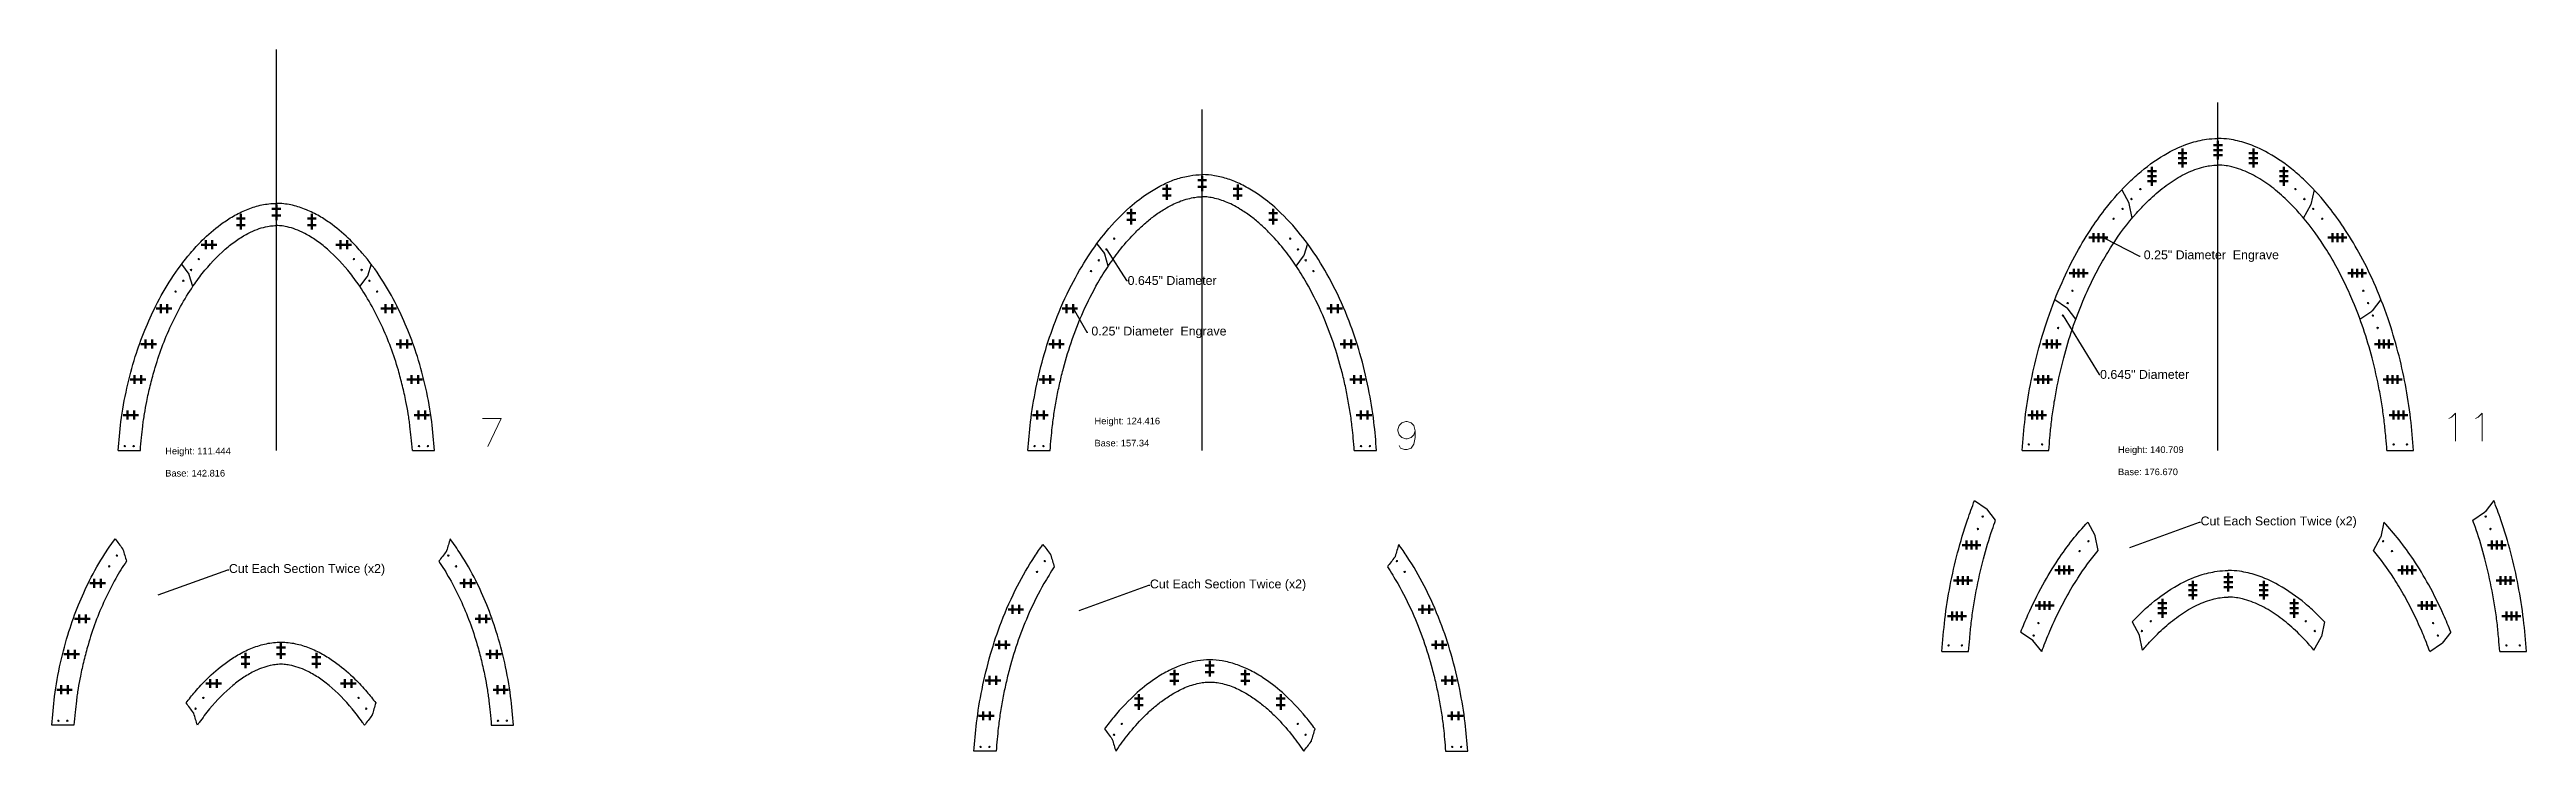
# Model space of a CAD drawing. Header units: inches. Extents: x -1683 to 11264, y -1696 to 865.
# Drawn here: x 1152 to 2269, y -1476 to -1160 of the extents above; entities that cross this region are included whole.
import ezdxf
from ezdxf import colors
from ezdxf.entities.mleader import LeaderData, LeaderLine
from ezdxf.math import Vec2, Vec3

# ---------------------------------------------------------------- set-up
doc = ezdxf.new("R2010")
doc.units = ezdxf.units.IN
doc.header["$MEASUREMENT"] = 0
doc.header["$PDMODE"] = 2
doc.header["$PDSIZE"] = 2
for name, color, linetype, lineweight in [('Annotation', 7, 'Continuous', 9), ('Drilling', 3, 'Continuous', 13), ('Engrave', 4, 'Continuous', 50)]:
    doc.layers.add(name, color=color, linetype=linetype, lineweight=lineweight)
doc.styles.get("Standard").update_dxf_attribs({"font": 'Arial.ttf'})

msp = doc.modelspace()

# ---------------------------------------------------------------- texts
at = {"layer": 'Annotation', "char_height": 3, "attachment_point": 1}
for s, insert in [('Height: 124.416\\P \\PBase: 157.34', (1623.16942, -1325.77344)), ('Height: 111.444\\P \\PBase: 142.816', (1203.82944, -1339.34704)), ('Height: 140.709\\P \\PBase: 176.670', (2085.04661, -1338.73072))]:
    msp.add_mtext_dynamic_manual_height_columns(s, width=45.2101633, gutter_width=1, heights=[0], dxfattribs=dict(at, insert=insert))

# ---------------------------------------------------------------- blocks, each defined once
blk = doc.blocks.new('*U1357')
at = {"layer": 'Engrave'}
blk.add_point((0, 0), dxfattribs=at)
blk = doc.blocks.new('*U1358')
at = {"layer": 'Engrave', "color": 0, "linetype": 'ByBlock', "lineweight": -2, "transparency": 16777216}
for p in [(0, 0), (3, 0)]:
    blk.add_blockref('*U1357', p, dxfattribs=at)
blk = doc.blocks.new('*U1359')
at = {"layer": 'Engrave'}
blk.add_point((0, 0), dxfattribs=at)
blk = doc.blocks.new('*U1360')
at = {"layer": 'Engrave', "color": 0, "linetype": 'ByBlock', "lineweight": -2, "transparency": 16777216}
for p in [(0, 0), (3, 0)]:
    blk.add_blockref('*U1359', p, dxfattribs=at)
blk = doc.blocks.new('*U1361')
at = {"layer": 'Engrave'}
blk.add_point((0, 0), dxfattribs=at)
blk = doc.blocks.new('*U1362')
at = {"layer": 'Engrave', "color": 0, "linetype": 'ByBlock', "lineweight": -2, "transparency": 16777216}
for p in [(0, 0), (3, 0)]:
    blk.add_blockref('*U1361', p, dxfattribs=at)
blk = doc.blocks.new('*U1363')
at = {"layer": 'Engrave'}
blk.add_point((0, 0), dxfattribs=at)
blk = doc.blocks.new('*U1364')
at = {"layer": 'Engrave', "color": 0, "linetype": 'ByBlock', "lineweight": -2, "transparency": 16777216}
for p in [(0, 0), (3, 0)]:
    blk.add_blockref('*U1363', p, dxfattribs=at)
blk = doc.blocks.new('*U1365')
at = {"layer": 'Engrave'}
blk.add_point((0, 0), dxfattribs=at)
blk = doc.blocks.new('*U1366')
at = {"layer": 'Engrave', "color": 0, "linetype": 'ByBlock', "lineweight": -2, "transparency": 16777216}
for p in [(0, 0), (3, 0)]:
    blk.add_blockref('*U1365', p, dxfattribs=at)
blk = doc.blocks.new('*U1367')
at = {"layer": 'Engrave'}
blk.add_point((0, 0), dxfattribs=at)
blk = doc.blocks.new('*U1368')
at = {"layer": 'Engrave', "color": 0, "linetype": 'ByBlock', "lineweight": -2, "transparency": 16777216}
for p in [(0, 0), (3, 0)]:
    blk.add_blockref('*U1367', p, dxfattribs=at)
blk = doc.blocks.new('*U1369')
at = {"layer": 'Engrave'}
blk.add_point((0, 0), dxfattribs=at)
blk = doc.blocks.new('*U1370')
at = {"layer": 'Engrave', "color": 0, "linetype": 'ByBlock', "lineweight": -2, "transparency": 16777216}
for p in [(0, 0), (3, 0)]:
    blk.add_blockref('*U1369', p, dxfattribs=at)
blk = doc.blocks.new('*U1416')
at = {"layer": 'Engrave'}
blk.add_point((0, 0), dxfattribs=at)
blk = doc.blocks.new('*U1417')
at = {"layer": 'Engrave', "color": 0, "linetype": 'ByBlock', "lineweight": -2, "transparency": 16777216}
for p in [(0, 0), (3, 0)]:
    blk.add_blockref('*U1416', p, dxfattribs=at)
blk = doc.blocks.new('*U1418')
at = {"layer": 'Engrave'}
blk.add_point((0, 0), dxfattribs=at)
blk = doc.blocks.new('*U1419')
at = {"layer": 'Engrave', "color": 0, "linetype": 'ByBlock', "lineweight": -2, "transparency": 16777216}
for p in [(0, 0), (3, 0)]:
    blk.add_blockref('*U1418', p, dxfattribs=at)
blk = doc.blocks.new('*U1420')
at = {"layer": 'Engrave'}
blk.add_point((0, 0), dxfattribs=at)
blk = doc.blocks.new('*U1421')
at = {"layer": 'Engrave', "color": 0, "linetype": 'ByBlock', "lineweight": -2, "transparency": 16777216}
for p in [(0, 0), (3, 0)]:
    blk.add_blockref('*U1420', p, dxfattribs=at)
blk = doc.blocks.new('*U1422')
at = {"layer": 'Engrave'}
blk.add_point((0, 0), dxfattribs=at)
blk = doc.blocks.new('*U1423')
at = {"layer": 'Engrave', "color": 0, "linetype": 'ByBlock', "lineweight": -2, "transparency": 16777216}
for p in [(0, 0), (3, 0)]:
    blk.add_blockref('*U1422', p, dxfattribs=at)
blk = doc.blocks.new('*U1424')
at = {"layer": 'Engrave'}
blk.add_point((0, 0), dxfattribs=at)
blk = doc.blocks.new('*U1425')
at = {"layer": 'Engrave', "color": 0, "linetype": 'ByBlock', "lineweight": -2, "transparency": 16777216}
for p in [(0, 0), (3, 0)]:
    blk.add_blockref('*U1424', p, dxfattribs=at)
blk = doc.blocks.new('*U1426')
at = {"layer": 'Engrave'}
blk.add_point((0, 0), dxfattribs=at)
blk = doc.blocks.new('*U1427')
at = {"layer": 'Engrave', "color": 0, "linetype": 'ByBlock', "lineweight": -2, "transparency": 16777216}
for p in [(0, 0), (3, 0)]:
    blk.add_blockref('*U1426', p, dxfattribs=at)
blk = doc.blocks.new('*U1428')
at = {"layer": 'Engrave'}
blk.add_point((0, 0), dxfattribs=at)
blk = doc.blocks.new('*U1429')
at = {"layer": 'Engrave', "color": 0, "linetype": 'ByBlock', "lineweight": -2, "transparency": 16777216}
for p in [(0, 0), (3, 0)]:
    blk.add_blockref('*U1428', p, dxfattribs=at)
blk = doc.blocks.new('*U1430')
at = {"layer": 'Engrave'}
blk.add_point((0, 0), dxfattribs=at)
blk = doc.blocks.new('*U1431')
at = {"layer": 'Engrave', "color": 0, "linetype": 'ByBlock', "lineweight": -2, "transparency": 16777216}
for p in [(0, 0), (3, 0)]:
    blk.add_blockref('*U1430', p, dxfattribs=at)
blk = doc.blocks.new('*U1432')
at = {"layer": 'Engrave'}
blk.add_point((0, 0), dxfattribs=at)
blk = doc.blocks.new('*U1433')
at = {"layer": 'Engrave', "color": 0, "linetype": 'ByBlock', "lineweight": -2, "transparency": 16777216}
for p in [(0, 0), (3, 0)]:
    blk.add_blockref('*U1432', p, dxfattribs=at)
blk = doc.blocks.new('*U1434')
at = {"layer": 'Engrave'}
blk.add_point((0, 0), dxfattribs=at)
blk = doc.blocks.new('*U1435')
at = {"layer": 'Engrave', "color": 0, "linetype": 'ByBlock', "lineweight": -2, "transparency": 16777216}
for p in [(0, 0), (3, 0)]:
    blk.add_blockref('*U1434', p, dxfattribs=at)
blk = doc.blocks.new('*U1436')
at = {"layer": 'Engrave'}
blk.add_point((0, 0), dxfattribs=at)
blk = doc.blocks.new('*U1437')
at = {"layer": 'Engrave', "color": 0, "linetype": 'ByBlock', "lineweight": -2, "transparency": 16777216}
for p in [(0, 0), (3, 0)]:
    blk.add_blockref('*U1436', p, dxfattribs=at)
blk = doc.blocks.new('*U1438')
at = {"layer": 'Engrave'}
blk.add_point((0, 0), dxfattribs=at)
blk = doc.blocks.new('*U1439')
at = {"layer": 'Engrave', "color": 0, "linetype": 'ByBlock', "lineweight": -2, "transparency": 16777216}
for p in [(0, 0), (3, 0)]:
    blk.add_blockref('*U1438', p, dxfattribs=at)
blk = doc.blocks.new('*U1440')
at = {"layer": 'Engrave'}
blk.add_point((0, 0), dxfattribs=at)
blk = doc.blocks.new('*U1441')
at = {"layer": 'Engrave', "color": 0, "linetype": 'ByBlock', "lineweight": -2, "transparency": 16777216}
for p in [(0, 0), (3, 0)]:
    blk.add_blockref('*U1440', p, dxfattribs=at)
blk = doc.blocks.new('*U1442')
at = {"layer": 'Engrave'}
blk.add_point((0, 0), dxfattribs=at)
blk = doc.blocks.new('*U1443')
at = {"layer": 'Engrave', "color": 0, "linetype": 'ByBlock', "lineweight": -2, "transparency": 16777216}
for p in [(0, 0), (3, 0)]:
    blk.add_blockref('*U1442', p, dxfattribs=at)
blk = doc.blocks.new('*U1444')
at = {"layer": 'Engrave'}
blk.add_point((0, 0), dxfattribs=at)
blk = doc.blocks.new('*U1445')
at = {"layer": 'Engrave', "color": 0, "linetype": 'ByBlock', "lineweight": -2, "transparency": 16777216}
for p in [(0, 0), (3, 0)]:
    blk.add_blockref('*U1444', p, dxfattribs=at)
blk = doc.blocks.new('*U1446')
at = {"layer": 'Engrave'}
blk.add_point((0, 0), dxfattribs=at)
blk = doc.blocks.new('*U1447')
at = {"layer": 'Engrave', "color": 0, "linetype": 'ByBlock', "lineweight": -2, "transparency": 16777216}
for p in [(0, 0), (3, 0)]:
    blk.add_blockref('*U1446', p, dxfattribs=at)
blk = doc.blocks.new('*U1448')
at = {"layer": 'Engrave'}
blk.add_point((0, 0), dxfattribs=at)
blk = doc.blocks.new('*U1449')
at = {"layer": 'Engrave', "color": 0, "linetype": 'ByBlock', "lineweight": -2, "transparency": 16777216}
for p in [(0, 0), (3, 0)]:
    blk.add_blockref('*U1448', p, dxfattribs=at)
blk = doc.blocks.new('*U1450')
at = {"layer": 'Engrave'}
blk.add_point((0, 0), dxfattribs=at)
blk = doc.blocks.new('*U1451')
at = {"layer": 'Engrave', "color": 0, "linetype": 'ByBlock', "lineweight": -2, "transparency": 16777216}
for p in [(0, 0), (3, 0)]:
    blk.add_blockref('*U1450', p, dxfattribs=at)
blk = doc.blocks.new('*U1452')
at = {"layer": 'Engrave'}
blk.add_point((0, 0), dxfattribs=at)
blk = doc.blocks.new('*U1453')
at = {"layer": 'Engrave', "color": 0, "linetype": 'ByBlock', "lineweight": -2, "transparency": 16777216}
for p in [(0, 0), (3, 0)]:
    blk.add_blockref('*U1452', p, dxfattribs=at)
blk = doc.blocks.new('*U510')
at = {"layer": 'Engrave'}
blk.add_point((0, 0), dxfattribs=at)
blk = doc.blocks.new('*U511')
at = {"layer": 'Engrave', "color": 0, "linetype": 'ByBlock', "lineweight": -2, "transparency": 16777216}
for p in [(0, 0), (3, 0)]:
    blk.add_blockref('*U510', p, dxfattribs=at)
blk = doc.blocks.new('*U1307')
at = {"layer": 'Engrave'}
blk.add_point((0, 0), dxfattribs=at)
blk = doc.blocks.new('*U1308')
at = {"layer": 'Engrave', "color": 0, "linetype": 'ByBlock', "lineweight": -2, "transparency": 16777216}
for p in [(0, 0), (3, 0)]:
    blk.add_blockref('*U1307', p, dxfattribs=at)
blk = doc.blocks.new('*U1309')
at = {"layer": 'Engrave'}
blk.add_point((0, 0), dxfattribs=at)
blk = doc.blocks.new('*U1310')
at = {"layer": 'Engrave', "color": 0, "linetype": 'ByBlock', "lineweight": -2, "transparency": 16777216}
for p in [(0, 0), (3, 0)]:
    blk.add_blockref('*U1309', p, dxfattribs=at)
blk = doc.blocks.new('*U1311')
at = {"layer": 'Engrave'}
blk.add_point((0, 0), dxfattribs=at)
blk = doc.blocks.new('*U1312')
at = {"layer": 'Engrave', "color": 0, "linetype": 'ByBlock', "lineweight": -2, "transparency": 16777216}
for p in [(0, 0), (3, 0)]:
    blk.add_blockref('*U1311', p, dxfattribs=at)
blk = doc.blocks.new('*U1313')
at = {"layer": 'Engrave'}
blk.add_point((0, 0), dxfattribs=at)
blk = doc.blocks.new('*U1314')
at = {"layer": 'Engrave', "color": 0, "linetype": 'ByBlock', "lineweight": -2, "transparency": 16777216}
for p in [(0, 0), (3, 0)]:
    blk.add_blockref('*U1313', p, dxfattribs=at)
blk = doc.blocks.new('*U1315')
at = {"layer": 'Engrave'}
blk.add_point((0, 0), dxfattribs=at)
blk = doc.blocks.new('*U1316')
at = {"layer": 'Engrave', "color": 0, "linetype": 'ByBlock', "lineweight": -2, "transparency": 16777216}
for p in [(0, 0), (3, 0)]:
    blk.add_blockref('*U1315', p, dxfattribs=at)
blk = doc.blocks.new('*U1317')
at = {"layer": 'Engrave'}
blk.add_point((0, 0), dxfattribs=at)
blk = doc.blocks.new('*U1318')
at = {"layer": 'Engrave', "color": 0, "linetype": 'ByBlock', "lineweight": -2, "transparency": 16777216}
for p in [(0, 0), (3, 0)]:
    blk.add_blockref('*U1317', p, dxfattribs=at)
blk = doc.blocks.new('*U1319')
at = {"layer": 'Engrave'}
blk.add_point((0, 0), dxfattribs=at)
blk = doc.blocks.new('*U1320')
at = {"layer": 'Engrave', "color": 0, "linetype": 'ByBlock', "lineweight": -2, "transparency": 16777216}
for p in [(0, 0), (3, 0)]:
    blk.add_blockref('*U1319', p, dxfattribs=at)
blk = doc.blocks.new('*U1321')
at = {"layer": 'Engrave'}
blk.add_point((0, 0), dxfattribs=at)
blk = doc.blocks.new('*U1322')
at = {"layer": 'Engrave', "color": 0, "linetype": 'ByBlock', "lineweight": -2, "transparency": 16777216}
for p in [(0, 0), (3, 0)]:
    blk.add_blockref('*U1321', p, dxfattribs=at)
blk = doc.blocks.new('*U1323')
at = {"layer": 'Engrave'}
blk.add_point((0, 0), dxfattribs=at)
blk = doc.blocks.new('*U1324')
at = {"layer": 'Engrave', "color": 0, "linetype": 'ByBlock', "lineweight": -2, "transparency": 16777216}
for p in [(0, 0), (3, 0)]:
    blk.add_blockref('*U1323', p, dxfattribs=at)
blk = doc.blocks.new('*U1325')
at = {"layer": 'Engrave'}
blk.add_point((0, 0), dxfattribs=at)
blk = doc.blocks.new('*U1326')
at = {"layer": 'Engrave', "color": 0, "linetype": 'ByBlock', "lineweight": -2, "transparency": 16777216}
for p in [(0, 0), (3, 0)]:
    blk.add_blockref('*U1325', p, dxfattribs=at)
blk = doc.blocks.new('*U1327')
at = {"layer": 'Engrave'}
blk.add_point((0, 0), dxfattribs=at)
blk = doc.blocks.new('*U1328')
at = {"layer": 'Engrave', "color": 0, "linetype": 'ByBlock', "lineweight": -2, "transparency": 16777216}
for p in [(0, 0), (3, 0)]:
    blk.add_blockref('*U1327', p, dxfattribs=at)
blk = doc.blocks.new('*U1329')
at = {"layer": 'Engrave'}
blk.add_point((0, 0), dxfattribs=at)
blk = doc.blocks.new('*U1330')
at = {"layer": 'Engrave', "color": 0, "linetype": 'ByBlock', "lineweight": -2, "transparency": 16777216}
for p in [(0, 0), (3, 0)]:
    blk.add_blockref('*U1329', p, dxfattribs=at)
blk = doc.blocks.new('*U1331')
at = {"layer": 'Engrave'}
blk.add_point((0, 0), dxfattribs=at)
blk = doc.blocks.new('*U1332')
at = {"layer": 'Engrave', "color": 0, "linetype": 'ByBlock', "lineweight": -2, "transparency": 16777216}
for p in [(0, 0), (3, 0)]:
    blk.add_blockref('*U1331', p, dxfattribs=at)
blk = doc.blocks.new('*U1333')
at = {"layer": 'Engrave'}
blk.add_point((0, 0), dxfattribs=at)
blk = doc.blocks.new('*U1334')
at = {"layer": 'Engrave', "color": 0, "linetype": 'ByBlock', "lineweight": -2, "transparency": 16777216}
for p in [(0, 0), (3, 0)]:
    blk.add_blockref('*U1333', p, dxfattribs=at)
blk = doc.blocks.new('*U1335')
at = {"layer": 'Engrave'}
blk.add_point((0, 0), dxfattribs=at)
blk = doc.blocks.new('*U1336')
at = {"layer": 'Engrave', "color": 0, "linetype": 'ByBlock', "lineweight": -2, "transparency": 16777216}
for p in [(0, 0), (3, 0)]:
    blk.add_blockref('*U1335', p, dxfattribs=at)
blk = doc.blocks.new('*U1337')
at = {"layer": 'Engrave'}
blk.add_point((0, 0), dxfattribs=at)
blk = doc.blocks.new('*U1338')
at = {"layer": 'Engrave', "color": 0, "linetype": 'ByBlock', "lineweight": -2, "transparency": 16777216}
for p in [(0, 0), (3, 0)]:
    blk.add_blockref('*U1337', p, dxfattribs=at)
blk = doc.blocks.new('*U1339')
at = {"layer": 'Engrave'}
blk.add_point((0, 0), dxfattribs=at)
blk = doc.blocks.new('*U1340')
at = {"layer": 'Engrave', "color": 0, "linetype": 'ByBlock', "lineweight": -2, "transparency": 16777216}
for p in [(0, 0), (3, 0)]:
    blk.add_blockref('*U1339', p, dxfattribs=at)
blk = doc.blocks.new('*U1341')
at = {"layer": 'Engrave'}
blk.add_point((0, 0), dxfattribs=at)
blk = doc.blocks.new('*U1342')
at = {"layer": 'Engrave', "color": 0, "linetype": 'ByBlock', "lineweight": -2, "transparency": 16777216}
for p in [(0, 0), (3, 0)]:
    blk.add_blockref('*U1341', p, dxfattribs=at)
blk = doc.blocks.new('*U1343')
at = {"layer": 'Engrave'}
blk.add_point((0, 0), dxfattribs=at)
blk = doc.blocks.new('*U1344')
at = {"layer": 'Engrave', "color": 0, "linetype": 'ByBlock', "lineweight": -2, "transparency": 16777216}
for p in [(0, 0), (3, 0)]:
    blk.add_blockref('*U1343', p, dxfattribs=at)
blk = doc.blocks.new('*U1345')
at = {"layer": 'Engrave'}
blk.add_point((0, 0), dxfattribs=at)
blk = doc.blocks.new('*U1346')
at = {"layer": 'Engrave', "color": 0, "linetype": 'ByBlock', "lineweight": -2, "transparency": 16777216}
for p in [(0, 0), (3, 0)]:
    blk.add_blockref('*U1345', p, dxfattribs=at)
blk = doc.blocks.new('*U1347')
at = {"layer": 'Engrave'}
blk.add_point((0, 0), dxfattribs=at)
blk = doc.blocks.new('*U1348')
at = {"layer": 'Engrave', "color": 0, "linetype": 'ByBlock', "lineweight": -2, "transparency": 16777216}
for p in [(0, 0), (3, 0)]:
    blk.add_blockref('*U1347', p, dxfattribs=at)
blk = doc.blocks.new('*U1349')
at = {"layer": 'Engrave'}
blk.add_point((0, 0), dxfattribs=at)
blk = doc.blocks.new('*U1350')
at = {"layer": 'Engrave', "color": 0, "linetype": 'ByBlock', "lineweight": -2, "transparency": 16777216}
for p in [(0, 0), (3, 0)]:
    blk.add_blockref('*U1349', p, dxfattribs=at)
blk = doc.blocks.new('*U1351')
at = {"layer": 'Engrave'}
blk.add_point((0, 0), dxfattribs=at)
blk = doc.blocks.new('*U1352')
at = {"layer": 'Engrave', "color": 0, "linetype": 'ByBlock', "lineweight": -2, "transparency": 16777216}
for p in [(0, 0), (3, 0)]:
    blk.add_blockref('*U1351', p, dxfattribs=at)
blk = doc.blocks.new('*U1353')
at = {"layer": 'Engrave'}
blk.add_point((0, 0), dxfattribs=at)
blk = doc.blocks.new('*U1354')
at = {"layer": 'Engrave', "color": 0, "linetype": 'ByBlock', "lineweight": -2, "transparency": 16777216}
for p in [(0, 0), (3, 0)]:
    blk.add_blockref('*U1353', p, dxfattribs=at)
blk = doc.blocks.new('*U1355')
at = {"layer": 'Engrave'}
blk.add_point((0, 0), dxfattribs=at)
blk = doc.blocks.new('*U1356')
at = {"layer": 'Engrave', "color": 0, "linetype": 'ByBlock', "lineweight": -2, "transparency": 16777216}
for p in [(0, 0), (3, 0)]:
    blk.add_blockref('*U1355', p, dxfattribs=at)
blk = doc.blocks.new('*U1247')
at = {"layer": 'Engrave'}
blk.add_point((0, 0), dxfattribs=at)
blk = doc.blocks.new('*U1248')
at = {"layer": 'Engrave', "color": 0, "linetype": 'ByBlock', "lineweight": -2, "transparency": 16777216}
for p in [(0, 0), (2.25, 0), (4.5, 0)]:
    blk.add_blockref('*U1247', p, dxfattribs=at)
blk = doc.blocks.new('*U1249')
at = {"layer": 'Engrave'}
blk.add_point((0, 0), dxfattribs=at)
blk = doc.blocks.new('*U1250')
at = {"layer": 'Engrave', "color": 0, "linetype": 'ByBlock', "lineweight": -2, "transparency": 16777216}
for p in [(0, 0), (2.25, 0), (4.5, 0)]:
    blk.add_blockref('*U1249', p, dxfattribs=at)
blk = doc.blocks.new('*U1251')
at = {"layer": 'Engrave'}
blk.add_point((0, 0), dxfattribs=at)
blk = doc.blocks.new('*U1252')
at = {"layer": 'Engrave', "color": 0, "linetype": 'ByBlock', "lineweight": -2, "transparency": 16777216}
for p in [(0, 0), (2.25, 0), (4.5, 0)]:
    blk.add_blockref('*U1251', p, dxfattribs=at)
blk = doc.blocks.new('*U1253')
at = {"layer": 'Engrave'}
blk.add_point((0, 0), dxfattribs=at)
blk = doc.blocks.new('*U1254')
at = {"layer": 'Engrave', "color": 0, "linetype": 'ByBlock', "lineweight": -2, "transparency": 16777216}
for p in [(0, 0), (2.25, 0), (4.5, 0)]:
    blk.add_blockref('*U1253', p, dxfattribs=at)
blk = doc.blocks.new('*U1255')
at = {"layer": 'Engrave'}
blk.add_point((0, 0), dxfattribs=at)
blk = doc.blocks.new('*U1256')
at = {"layer": 'Engrave', "color": 0, "linetype": 'ByBlock', "lineweight": -2, "transparency": 16777216}
for p in [(0, 0), (2.25, 0), (4.5, 0)]:
    blk.add_blockref('*U1255', p, dxfattribs=at)
blk = doc.blocks.new('*U1257')
at = {"layer": 'Engrave'}
blk.add_point((0, 0), dxfattribs=at)
blk = doc.blocks.new('*U1258')
at = {"layer": 'Engrave', "color": 0, "linetype": 'ByBlock', "lineweight": -2, "transparency": 16777216}
for p in [(0, 0), (2.25, 0), (4.5, 0)]:
    blk.add_blockref('*U1257', p, dxfattribs=at)
blk = doc.blocks.new('*U1259')
at = {"layer": 'Engrave'}
blk.add_point((0, 0), dxfattribs=at)
blk = doc.blocks.new('*U1260')
at = {"layer": 'Engrave', "color": 0, "linetype": 'ByBlock', "lineweight": -2, "transparency": 16777216}
for p in [(0, 0), (2.25, 0), (4.5, 0)]:
    blk.add_blockref('*U1259', p, dxfattribs=at)
blk = doc.blocks.new('*U1261')
at = {"layer": 'Engrave'}
blk.add_point((0, 0), dxfattribs=at)
blk = doc.blocks.new('*U1262')
at = {"layer": 'Engrave', "color": 0, "linetype": 'ByBlock', "lineweight": -2, "transparency": 16777216}
for p in [(0, 0), (2.25, 0), (4.5, 0)]:
    blk.add_blockref('*U1261', p, dxfattribs=at)
blk = doc.blocks.new('*U1263')
at = {"layer": 'Engrave'}
blk.add_point((0, 0), dxfattribs=at)
blk = doc.blocks.new('*U1264')
at = {"layer": 'Engrave', "color": 0, "linetype": 'ByBlock', "lineweight": -2, "transparency": 16777216}
for p in [(0, 0), (2.25, 0), (4.5, 0)]:
    blk.add_blockref('*U1263', p, dxfattribs=at)
blk = doc.blocks.new('*U1265')
at = {"layer": 'Engrave'}
blk.add_point((0, 0), dxfattribs=at)
blk = doc.blocks.new('*U1266')
at = {"layer": 'Engrave', "color": 0, "linetype": 'ByBlock', "lineweight": -2, "transparency": 16777216}
for p in [(0, 0), (2.25, 0), (4.5, 0)]:
    blk.add_blockref('*U1265', p, dxfattribs=at)
blk = doc.blocks.new('*U1267')
at = {"layer": 'Engrave'}
blk.add_point((0, 0), dxfattribs=at)
blk = doc.blocks.new('*U1268')
at = {"layer": 'Engrave', "color": 0, "linetype": 'ByBlock', "lineweight": -2, "transparency": 16777216}
for p in [(0, 0), (2.25, 0), (4.5, 0)]:
    blk.add_blockref('*U1267', p, dxfattribs=at)
blk = doc.blocks.new('*U1269')
at = {"layer": 'Engrave'}
blk.add_point((0, 0), dxfattribs=at)
blk = doc.blocks.new('*U1270')
at = {"layer": 'Engrave', "color": 0, "linetype": 'ByBlock', "lineweight": -2, "transparency": 16777216}
for p in [(0, 0), (2.25, 0), (4.5, 0)]:
    blk.add_blockref('*U1269', p, dxfattribs=at)
blk = doc.blocks.new('*U1271')
at = {"layer": 'Engrave'}
blk.add_point((0, 0), dxfattribs=at)
blk = doc.blocks.new('*U1272')
at = {"layer": 'Engrave', "color": 0, "linetype": 'ByBlock', "lineweight": -2, "transparency": 16777216}
for p in [(0, 0), (2.25, 0), (4.5, 0)]:
    blk.add_blockref('*U1271', p, dxfattribs=at)
blk = doc.blocks.new('*U1273')
at = {"layer": 'Engrave'}
blk.add_point((0, 0), dxfattribs=at)
blk = doc.blocks.new('*U1274')
at = {"layer": 'Engrave', "color": 0, "linetype": 'ByBlock', "lineweight": -2, "transparency": 16777216}
for p in [(0, 0), (2.25, 0), (4.5, 0)]:
    blk.add_blockref('*U1273', p, dxfattribs=at)
blk = doc.blocks.new('*U1275')
at = {"layer": 'Engrave'}
blk.add_point((0, 0), dxfattribs=at)
blk = doc.blocks.new('*U1276')
at = {"layer": 'Engrave', "color": 0, "linetype": 'ByBlock', "lineweight": -2, "transparency": 16777216}
for p in [(0, 0), (2.25, 0), (4.5, 0)]:
    blk.add_blockref('*U1275', p, dxfattribs=at)
blk = doc.blocks.new('*U1277')
at = {"layer": 'Engrave'}
blk.add_point((0, 0), dxfattribs=at)
blk = doc.blocks.new('*U1278')
at = {"layer": 'Engrave', "color": 0, "linetype": 'ByBlock', "lineweight": -2, "transparency": 16777216}
for p in [(0, 0), (2.25, 0), (4.5, 0)]:
    blk.add_blockref('*U1277', p, dxfattribs=at)
blk = doc.blocks.new('*U1279')
at = {"layer": 'Engrave'}
blk.add_point((0, 0), dxfattribs=at)
blk = doc.blocks.new('*U1280')
at = {"layer": 'Engrave', "color": 0, "linetype": 'ByBlock', "lineweight": -2, "transparency": 16777216}
for p in [(0, 0), (2.25, 0), (4.5, 0)]:
    blk.add_blockref('*U1279', p, dxfattribs=at)
blk = doc.blocks.new('*U1281')
at = {"layer": 'Engrave'}
blk.add_point((0, 0), dxfattribs=at)
blk = doc.blocks.new('*U1282')
at = {"layer": 'Engrave', "color": 0, "linetype": 'ByBlock', "lineweight": -2, "transparency": 16777216}
for p in [(0, 0), (2.25, 0), (4.5, 0)]:
    blk.add_blockref('*U1281', p, dxfattribs=at)
blk = doc.blocks.new('*U1283')
at = {"layer": 'Engrave'}
blk.add_point((0, 0), dxfattribs=at)
blk = doc.blocks.new('*U1284')
at = {"layer": 'Engrave', "color": 0, "linetype": 'ByBlock', "lineweight": -2, "transparency": 16777216}
for p in [(0, 0), (2.25, 0), (4.5, 0)]:
    blk.add_blockref('*U1283', p, dxfattribs=at)
blk = doc.blocks.new('*U1285')
at = {"layer": 'Engrave'}
blk.add_point((0, 0), dxfattribs=at)
blk = doc.blocks.new('*U1286')
at = {"layer": 'Engrave', "color": 0, "linetype": 'ByBlock', "lineweight": -2, "transparency": 16777216}
for p in [(0, 0), (2.25, 0), (4.5, 0)]:
    blk.add_blockref('*U1285', p, dxfattribs=at)
blk = doc.blocks.new('*U1287')
at = {"layer": 'Engrave'}
blk.add_point((0, 0), dxfattribs=at)
blk = doc.blocks.new('*U1288')
at = {"layer": 'Engrave', "color": 0, "linetype": 'ByBlock', "lineweight": -2, "transparency": 16777216}
for p in [(0, 0), (2.25, 0), (4.5, 0)]:
    blk.add_blockref('*U1287', p, dxfattribs=at)
blk = doc.blocks.new('*U1289')
at = {"layer": 'Engrave'}
blk.add_point((0, 0), dxfattribs=at)
blk = doc.blocks.new('*U1290')
at = {"layer": 'Engrave', "color": 0, "linetype": 'ByBlock', "lineweight": -2, "transparency": 16777216}
for p in [(0, 0), (2.25, 0), (4.5, 0)]:
    blk.add_blockref('*U1289', p, dxfattribs=at)
blk = doc.blocks.new('*U1291')
at = {"layer": 'Engrave'}
blk.add_point((0, 0), dxfattribs=at)
blk = doc.blocks.new('*U1292')
at = {"layer": 'Engrave', "color": 0, "linetype": 'ByBlock', "lineweight": -2, "transparency": 16777216}
for p in [(0, 0), (2.25, 0), (4.5, 0)]:
    blk.add_blockref('*U1291', p, dxfattribs=at)
blk = doc.blocks.new('*U1293')
at = {"layer": 'Engrave'}
blk.add_point((0, 0), dxfattribs=at)
blk = doc.blocks.new('*U1294')
at = {"layer": 'Engrave', "color": 0, "linetype": 'ByBlock', "lineweight": -2, "transparency": 16777216}
for p in [(0, 0), (2.25, 0), (4.5, 0)]:
    blk.add_blockref('*U1293', p, dxfattribs=at)
blk = doc.blocks.new('*U1295')
at = {"layer": 'Engrave'}
blk.add_point((0, 0), dxfattribs=at)
blk = doc.blocks.new('*U1296')
at = {"layer": 'Engrave', "color": 0, "linetype": 'ByBlock', "lineweight": -2, "transparency": 16777216}
for p in [(0, 0), (2.25, 0), (4.5, 0)]:
    blk.add_blockref('*U1295', p, dxfattribs=at)
blk = doc.blocks.new('*U1297')
at = {"layer": 'Engrave'}
blk.add_point((0, 0), dxfattribs=at)
blk = doc.blocks.new('*U1298')
at = {"layer": 'Engrave', "color": 0, "linetype": 'ByBlock', "lineweight": -2, "transparency": 16777216}
for p in [(0, 0), (2.25, 0), (4.5, 0)]:
    blk.add_blockref('*U1297', p, dxfattribs=at)
blk = doc.blocks.new('*U1299')
at = {"layer": 'Engrave'}
blk.add_point((0, 0), dxfattribs=at)
blk = doc.blocks.new('*U1300')
at = {"layer": 'Engrave', "color": 0, "linetype": 'ByBlock', "lineweight": -2, "transparency": 16777216}
for p in [(0, 0), (2.25, 0), (4.5, 0)]:
    blk.add_blockref('*U1299', p, dxfattribs=at)
blk = doc.blocks.new('*U1301')
at = {"layer": 'Engrave'}
blk.add_point((0, 0), dxfattribs=at)
blk = doc.blocks.new('*U1302')
at = {"layer": 'Engrave', "color": 0, "linetype": 'ByBlock', "lineweight": -2, "transparency": 16777216}
for p in [(0, 0), (2.25, 0), (4.5, 0)]:
    blk.add_blockref('*U1301', p, dxfattribs=at)
blk = doc.blocks.new('*U1303')
at = {"layer": 'Engrave'}
blk.add_point((0, 0), dxfattribs=at)
blk = doc.blocks.new('*U1304')
at = {"layer": 'Engrave', "color": 0, "linetype": 'ByBlock', "lineweight": -2, "transparency": 16777216}
for p in [(0, 0), (2.25, 0), (4.5, 0)]:
    blk.add_blockref('*U1303', p, dxfattribs=at)
blk = doc.blocks.new('*U1305')
at = {"layer": 'Engrave'}
blk.add_point((0, 0), dxfattribs=at)
blk = doc.blocks.new('*U1306')
at = {"layer": 'Engrave', "color": 0, "linetype": 'ByBlock', "lineweight": -2, "transparency": 16777216}
for p in [(0, 0), (2.25, 0), (4.5, 0)]:
    blk.add_blockref('*U1305', p, dxfattribs=at)

# ---------------------------------------------------------------- linework, layer by layer
at = {"transparency": 33554687}
for p, q in [((1253.97619, -1340.6088), (1253.97619, -1159.79582)), ((1182.56844, -1340.6088), (1192.60425, -1340.6088)), ((1315.34812, -1340.6088), (1325.38394, -1340.6088))]:
    msp.add_line(p, q, dxfattribs=at)
for p, q in [((2130.10122, -1340.6088), (2130.10122, -1183.6396)), ((1671.78294, -1340.6088), (1671.78294, -1186.77507)), ((2086.72433, -1223.03059), (2089.95576, -1228.93195)), ((2091.43296, -1235.79388), (2090.05753, -1229.2078)), ((2173.47811, -1223.03059), (2172.10268, -1229.61666)), ((2168.76949, -1235.79388), (2172.00091, -1229.89252)), ((1624.25989, -1247.33956), (1627.62707, -1251.77997)), ((1719.30599, -1247.33956), (1717.6928, -1252.67368)), ((1211.17753, -1256.61171), (1214.52996, -1261.02354)), ((1216.28996, -1266.6454), (1214.69122, -1261.34003)), ((1291.66242, -1266.6454), (1295.01484, -1262.23357)), ((1296.77484, -1256.61171), (1295.1761, -1261.91708)), ((1629.40064, -1257.42885), (1627.78745, -1252.09472)), ((1714.16524, -1257.42885), (1717.53243, -1252.98843)), ((2056.49784, -1272.57053), (2061.80352, -1276.12963)), ((2203.70461, -1272.57053), (2199.7402, -1277.58061)), ((2065.99504, -1281.34965), (2062.03063, -1276.33957)), ((2194.2074, -1281.34965), (2199.51309, -1277.79055)), ((1593.11279, -1340.6088), (1603.14591, -1340.6088)), ((1740.41997, -1340.6088), (1750.45309, -1340.6088)), ((2041.76623, -1340.6088), (2053.80516, -1340.6088)), ((2206.39729, -1340.6088), (2218.43622, -1340.6088)), ((2020.29435, -1363.21497), (2025.60003, -1366.77407)), ((2254.61329, -1363.21497), (2250.64888, -1368.22505)), ((2029.79155, -1371.99409), (2025.82714, -1366.98401)), ((2071.35796, -1372.93417), (2074.58939, -1378.83553)), ((2204.97699, -1372.93417), (2203.60156, -1379.52024)), ((2245.11609, -1371.99409), (2250.42177, -1368.43499)), ((2076.06659, -1385.69746), (2074.69116, -1379.11138)), ((2200.26837, -1385.69746), (2203.49979, -1379.7961)), ((2091.41942, -1417.87467), (2094.65085, -1423.77603)), ((2178.17321, -1417.87467), (2176.79777, -1424.46075)), ((2041.13147, -1422.47411), (2046.43715, -1426.03321)), ((2050.62867, -1431.25323), (2046.66426, -1426.24315)), ((2096.12805, -1430.63796), (2094.75262, -1424.05189)), ((2173.46458, -1430.63796), (2176.69601, -1424.7366)), ((2225.70628, -1431.25323), (2231.01196, -1427.69413)), ((2235.20349, -1422.47411), (2231.23907, -1427.48419)), ((2005.56274, -1431.25324), (2017.60167, -1431.25324)), ((2257.30597, -1431.25323), (2269.34491, -1431.25323))]:
    msp.add_line(p, q)
for points, knots in [([(2041.76623, -1340.6088), (2042.15569, -1335.77428), (2042.95843, -1325.80978), (2045.32046, -1310.94704), (2048.69682, -1295.92928), (2053.32314, -1280.47517), (2059.20429, -1265.4951), (2065.99663, -1251.73048), (2072.80943, -1240.50152), (2080.61376, -1229.6962), (2088.07683, -1221.31741), (2097.2471, -1213.00908), (2106.14154, -1206.68619), (2116.32638, -1202.06478), (2124.03984, -1200.22725), (2128.32506, -1199.90945), (2130.02536, -1199.89995), (2130.10122, -1199.89976)], [0, 0, 0, 0, 22.9582990335, 47.3197537604, 71.1799825497, 95.7959139962, 123.6283567758, 147.2738607358, 168.3892749604, 185.7333326809, 210.3403634049, 221.3218454133, 244.3029805329, 261.6797768061, 273.9476631065, 281.626321116, 281.9848997692, 281.9848997692, 281.9848997692, 281.9848997692]), ([(2218.43622, -1340.6088), (2218.04676, -1335.77428), (2217.24402, -1325.80978), (2214.88199, -1310.94704), (2211.50563, -1295.92928), (2206.8793, -1280.47517), (2200.99816, -1265.4951), (2194.20582, -1251.73048), (2187.39302, -1240.50152), (2179.58868, -1229.6962), (2172.12562, -1221.31741), (2162.95534, -1213.00908), (2154.0609, -1206.68619), (2143.87607, -1202.06478), (2136.16261, -1200.22725), (2131.87738, -1199.90945), (2130.17709, -1199.89995), (2130.10122, -1199.89976)], [0, 0, 0, 0, 22.9582990335, 47.3197537604, 71.1799825497, 95.7959139962, 123.6283567758, 147.2738607358, 168.3892749604, 185.7333326809, 210.3403634049, 221.3218454133, 244.3029805329, 261.6797768061, 273.9476631065, 281.626321116, 281.9848997692, 281.9848997692, 281.9848997692, 281.9848997692]), ([(1593.11279, -1340.6088), (1593.46111, -1336.32939), (1594.22384, -1326.95882), (1596.63236, -1312.31728), (1600.32794, -1297.07158), (1605.56201, -1281.41843), (1612.12697, -1266.65201), (1619.90403, -1253.2031), (1628.57335, -1241.3215), (1637.83752, -1231.56843), (1646.77583, -1224.66464), (1653.95504, -1220.58269), (1660.02879, -1218.06147), (1665.95683, -1216.56987), (1669.87515, -1216.17819), (1671.78294, -1216.19291)], [0, 0, 0, 0, 20.3234941656, 44.5021676358, 70.1671099616, 94.5237894489, 122.556892481, 146.5292790696, 167.9481133221, 192.0704625625, 209.9549804823, 221.2155569759, 231.0716215493, 241.0361889497, 249.9253329677, 249.9253329677, 249.9253329677, 249.9253329677]), ([(1750.45309, -1340.6088), (1750.10476, -1336.32939), (1749.34203, -1326.95882), (1746.93352, -1312.31728), (1743.23793, -1297.07158), (1738.00386, -1281.41843), (1731.43891, -1266.65201), (1723.66185, -1253.2031), (1714.99252, -1241.3215), (1705.72835, -1231.56843), (1696.79004, -1224.66464), (1689.61084, -1220.58269), (1683.53709, -1218.06147), (1677.60905, -1216.56987), (1673.69072, -1216.17819), (1671.78294, -1216.19291)], [0, 0, 0, 0, 20.3234941656, 44.5021676358, 70.1671099616, 94.5237894489, 122.556892481, 146.5292790696, 167.9481133221, 192.0704625625, 209.9549804823, 221.2155569759, 231.0716215493, 241.0361889497, 249.9253329677, 249.9253329677, 249.9253329677, 249.9253329677]), ([(2053.80516, -1340.6088), (2053.96541, -1338.62395), (2054.12568, -1336.66472), (2054.50995, -1332.35737), (2054.74015, -1330.02307), (2055.29263, -1325.31406), (2055.62513, -1322.8991), (2056.38102, -1318.06152), (2056.80408, -1315.64152), (2058.19504, -1308.38245), (2059.27663, -1303.58502), (2061.68792, -1294.41178), (2062.99651, -1290.03004), (2065.87471, -1281.52696), (2067.43808, -1277.39469), (2070.37706, -1270.40067), (2071.68186, -1267.50614), (2074.43557, -1261.82412), (2075.88593, -1259.03507), (2078.94838, -1253.57096), (2080.56205, -1250.89221), (2085.64962, -1243.04321), (2089.35298, -1238.0771), (2094.91481, -1231.80427), (2096.4901, -1230.14101), (2100.30857, -1226.38896), (2102.58264, -1224.36528), (2107.27644, -1220.66595), (2109.69242, -1218.99454), (2113.41924, -1216.80813), (2114.68783, -1216.12881), (2117.22422, -1214.91002), (2118.49424, -1214.3694), (2121.0937, -1213.41487), (2122.42545, -1213.00814), (2124.63261, -1212.47927), (2125.51767, -1212.30772), (2127.63838, -1211.99806), (2128.87597, -1211.90438), (2130.10122, -1211.89982)], [1.5284677418, 1.5284677418, 1.5284677418, 1.5284677418, 10.9932642467, 10.9932642467, 22.6271090428, 22.6271090428, 34.9020770717, 34.9020770717, 47.1770451006, 47.1770451006, 71.7269811584, 71.7269811584, 94.6724655958, 94.6724655958, 116.9259219185, 116.9259219185, 132.9346141875, 132.9346141875, 148.9433064564, 148.9433064564, 164.9519987254, 164.9519987254, 196.9693832633, 196.9693832633, 209.1024390675, 209.1024390675, 225.5365304464, 225.5365304464, 241.9706218253, 241.9706218253, 250.304345087, 250.304345087, 258.6380683487, 258.6380683487, 267.4004762191, 267.4004762191, 273.3645759974, 273.3645759974, 281.9143648478, 281.9143648478, 281.9143648478, 281.9143648478]), ([(2206.39729, -1340.6088), (2206.23703, -1338.62395), (2206.07676, -1336.66472), (2205.6925, -1332.35737), (2205.4623, -1330.02307), (2204.90981, -1325.31406), (2204.57732, -1322.8991), (2203.82143, -1318.06152), (2203.39837, -1315.64152), (2202.0074, -1308.38245), (2200.92582, -1303.58502), (2198.51453, -1294.41178), (2197.20594, -1290.03004), (2194.32774, -1281.52696), (2192.76436, -1277.39469), (2189.82539, -1270.40067), (2188.52058, -1267.50614), (2185.76688, -1261.82412), (2184.31652, -1259.03507), (2181.25407, -1253.57096), (2179.64039, -1250.89221), (2174.55282, -1243.04321), (2170.84946, -1238.0771), (2165.28763, -1231.80427), (2163.71235, -1230.14101), (2159.89387, -1226.38896), (2157.6198, -1224.36528), (2152.926, -1220.66595), (2150.51003, -1218.99454), (2146.7832, -1216.80813), (2145.51462, -1216.12881), (2142.97823, -1214.91002), (2141.70821, -1214.3694), (2139.10875, -1213.41487), (2137.777, -1213.00814), (2135.56984, -1212.47927), (2134.68478, -1212.30772), (2132.56407, -1211.99806), (2131.32647, -1211.90438), (2130.10122, -1211.89982)], [1.5284677418, 1.5284677418, 1.5284677418, 1.5284677418, 10.9932642467, 10.9932642467, 22.6271090428, 22.6271090428, 34.9020770717, 34.9020770717, 47.1770451006, 47.1770451006, 71.7269811584, 71.7269811584, 94.6724655958, 94.6724655958, 116.9259219185, 116.9259219185, 132.9346141875, 132.9346141875, 148.9433064564, 148.9433064564, 164.9519987254, 164.9519987254, 196.9693832633, 196.9693832633, 209.1024390675, 209.1024390675, 225.5365304464, 225.5365304464, 241.9706218253, 241.9706218253, 250.304345087, 250.304345087, 258.6380683487, 258.6380683487, 267.4004762191, 267.4004762191, 273.3645759974, 273.3645759974, 281.9143648478, 281.9143648478, 281.9143648478, 281.9143648478]), ([(1603.14591, -1340.6088), (1603.29786, -1338.74568), (1603.44984, -1336.90649), (1603.76379, -1333.44956), (1603.92344, -1331.82729), (1604.22952, -1329.0871), (1604.36691, -1327.95922), (1604.66681, -1325.69571), (1604.82858, -1324.56383), (1605.34783, -1321.16832), (1605.73927, -1318.90485), (1606.59742, -1314.41906), (1607.06182, -1312.19726), (1608.06483, -1307.78375), (1608.60437, -1305.58918), (1610.34182, -1299.0474), (1611.6597, -1294.74121), (1614.63179, -1286.26135), (1616.28515, -1282.08819), (1620.10914, -1273.5376), (1622.31508, -1269.17447), (1626.27952, -1262.26773), (1627.91475, -1259.63293), (1631.36066, -1254.51839), (1633.1698, -1252.04246), (1637.20428, -1246.99734), (1639.45224, -1244.45394), (1643.10825, -1240.77433), (1644.43774, -1239.52066), (1647.16499, -1237.12567), (1648.55709, -1235.98956), (1651.53373, -1233.75871), (1653.12608, -1232.67713), (1655.867, -1231.02065), (1657.00096, -1230.39293), (1659.20423, -1229.29145), (1660.26821, -1228.81167), (1662.38594, -1227.97074), (1663.43676, -1227.61058), (1665.57467, -1226.99893), (1666.6555, -1226.74915), (1668.18688, -1226.47916), (1668.6374, -1226.41059), (1669.50781, -1226.3016), (1669.93019, -1226.26072), (1670.80559, -1226.20291), (1671.25664, -1226.18915), (1671.70575, -1226.19262), (1671.70706, -1226.19263), (1671.70837, -1226.19264), (1671.70967, -1226.19265), (1671.7341, -1226.19284), (1671.75852, -1226.19303), (1671.78294, -1226.19322)], [1.28666097, 1.28666097, 1.28666097, 1.28666097, 10.1676098954, 10.1676098954, 18.2126064717, 18.2126064717, 23.9412496268, 23.9412496268, 29.669892782, 29.669892782, 41.1271790923, 41.1271790923, 52.3934174123, 52.3934174123, 63.6596557324, 63.6596557324, 86.1921323725, 86.1921323725, 108.7246090126, 108.7246090126, 133.396367099, 133.396367099, 149.1855341313, 149.1855341313, 164.9747011636, 164.9747011636, 182.6828516385, 182.6828516385, 192.3919656178, 192.3919656178, 202.1010795971, 202.1010795971, 212.7544559503, 212.7544559503, 220.1433039238, 220.1433039238, 227.0021249494, 227.0021249494, 233.860945975, 233.860945975, 240.7197670005, 240.7197670005, 243.6765653993, 243.6765653993, 246.6333637981, 246.6333637981, 249.9253329677, 249.9253329677, 249.9253329677, 249.9349317852, 249.9349317852, 249.9349317852, 250.1139439199, 250.1139439199, 250.1139439199, 250.1139439199]), ([(1671.7222, -1224.5927), (1671.74638, -1224.59288), (1671.77056, -1224.59307), (1671.79498, -1224.59326), (1671.79522, -1224.59327), (1671.79547, -1224.59327)], [249.93493178516, 249.93493178516, 249.93493178516, 249.93493178516, 250.11215379851, 250.11215379851, 250.11394391986, 250.11394391986, 250.11394391986, 250.11394391986]), ([(1671.741, -1222.19277), (1671.76518, -1222.19296), (1671.78935, -1222.19315), (1671.81377, -1222.19334), (1671.81402, -1222.19334), (1671.81426, -1222.19334)], [249.93493178516, 249.93493178516, 249.93493178516, 249.93493178516, 250.11215379851, 250.11215379851, 250.11394391986, 250.11394391986, 250.11394391986, 250.11394391986]), ([(1671.82488, -1222.19277), (1671.8007, -1222.19296), (1671.77652, -1222.19315), (1671.7521, -1222.19334), (1671.75186, -1222.19334), (1671.75161, -1222.19334)], [249.93493178516, 249.93493178516, 249.93493178516, 249.93493178516, 250.11215379851, 250.11215379851, 250.11394391986, 250.11394391986, 250.11394391986, 250.11394391986]), ([(1671.84367, -1224.5927), (1671.8195, -1224.59288), (1671.79532, -1224.59307), (1671.7709, -1224.59326), (1671.77065, -1224.59327), (1671.77041, -1224.59327)], [249.93493178516, 249.93493178516, 249.93493178516, 249.93493178516, 250.11215379851, 250.11215379851, 250.11394391986, 250.11394391986, 250.11394391986, 250.11394391986]), ([(1740.41997, -1340.6088), (1740.26802, -1338.74568), (1740.11604, -1336.90649), (1739.80209, -1333.44956), (1739.64243, -1331.82729), (1739.33636, -1329.0871), (1739.19896, -1327.95922), (1738.89906, -1325.69571), (1738.7373, -1324.56383), (1738.21805, -1321.16832), (1737.82661, -1318.90485), (1736.96846, -1314.41906), (1736.50406, -1312.19726), (1735.50105, -1307.78375), (1734.96151, -1305.58918), (1733.22406, -1299.0474), (1731.90618, -1294.74121), (1728.93408, -1286.26135), (1727.28072, -1282.08819), (1723.45674, -1273.5376), (1721.2508, -1269.17447), (1717.28635, -1262.26773), (1715.65112, -1259.63293), (1712.20521, -1254.51839), (1710.39608, -1252.04246), (1706.3616, -1246.99734), (1704.11364, -1244.45394), (1700.45763, -1240.77433), (1699.12813, -1239.52066), (1696.40088, -1237.12567), (1695.00879, -1235.98956), (1692.03214, -1233.75871), (1690.43979, -1232.67713), (1687.69887, -1231.02065), (1686.56492, -1230.39293), (1684.36165, -1229.29145), (1683.29767, -1228.81167), (1681.17994, -1227.97074), (1680.12912, -1227.61058), (1677.99121, -1226.99893), (1676.91038, -1226.74915), (1675.379, -1226.47916), (1674.92848, -1226.41059), (1674.05806, -1226.3016), (1673.63568, -1226.26072), (1672.76029, -1226.20291), (1672.30923, -1226.18915), (1671.86013, -1226.19262), (1671.85882, -1226.19263), (1671.85751, -1226.19264), (1671.8562, -1226.19265), (1671.83178, -1226.19284), (1671.80736, -1226.19303), (1671.78294, -1226.19322)], [1.28666097, 1.28666097, 1.28666097, 1.28666097, 10.1676098954, 10.1676098954, 18.2126064717, 18.2126064717, 23.9412496268, 23.9412496268, 29.669892782, 29.669892782, 41.1271790923, 41.1271790923, 52.3934174123, 52.3934174123, 63.6596557324, 63.6596557324, 86.1921323725, 86.1921323725, 108.7246090126, 108.7246090126, 133.396367099, 133.396367099, 149.1855341313, 149.1855341313, 164.9747011636, 164.9747011636, 182.6828516385, 182.6828516385, 192.3919656178, 192.3919656178, 202.1010795971, 202.1010795971, 212.7544559503, 212.7544559503, 220.1433039238, 220.1433039238, 227.0021249494, 227.0021249494, 233.860945975, 233.860945975, 240.7197670005, 240.7197670005, 243.6765653993, 243.6765653993, 246.6333637981, 246.6333637981, 249.9253329677, 249.9253329677, 249.9253329677, 249.9349317852, 249.9349317852, 249.9349317852, 250.1139439199, 250.1139439199, 250.1139439199, 250.1139439199]), ([(2005.56274, -1431.25324), (2005.9522, -1426.41872), (2006.75494, -1416.45423), (2009.11697, -1401.59148), (2012.49333, -1386.57372), (2016.31124, -1373.82008), (2019.16861, -1366.06369), (2020.29435, -1363.21497)], [0, 0, 0, 0, 22.9582990335, 47.3197537604, 71.1799825497, 95.7959139962, 110.2940934081, 110.2940934081, 110.2940934081, 110.2940934081]), ([(2269.34491, -1431.25323), (2268.95544, -1426.41872), (2268.15271, -1416.45422), (2265.79067, -1401.59148), (2262.41431, -1386.57372), (2258.5964, -1373.82008), (2255.73903, -1366.06369), (2254.61329, -1363.21497)], [0, 0, 0, 0, 22.9582990335, 47.3197537604, 71.1799825497, 95.7959139962, 110.2940934081, 110.2940934081, 110.2940934081, 110.2940934081]), ([(2017.60167, -1431.25324), (2017.76192, -1429.26839), (2017.92219, -1427.30916), (2018.30646, -1423.00181), (2018.53666, -1420.66751), (2019.08914, -1415.9585), (2019.42164, -1413.54354), (2020.17752, -1408.70597), (2020.60059, -1406.28596), (2021.99155, -1399.02689), (2023.07314, -1394.22946), (2025.48443, -1385.05622), (2026.79302, -1380.67448), (2028.7488, -1374.89652), (2029.26127, -1373.44178), (2029.79155, -1371.99409)], [1.5284677418, 1.5284677418, 1.5284677418, 1.5284677418, 10.9932642467, 10.9932642467, 22.6271090428, 22.6271090428, 34.9020770717, 34.9020770717, 47.1770451006, 47.1770451006, 71.7269811584, 71.7269811584, 94.6724655958, 94.6724655958, 102.4403192039, 102.4403192039, 102.4403192039, 102.4403192039]), ([(2041.13147, -1422.47411), (2042.16683, -1419.85408), (2045.19447, -1412.64964), (2050.63026, -1401.63406), (2057.44306, -1390.40509), (2064.26316, -1380.96247), (2068.94539, -1375.49689), (2071.35796, -1372.93417)], [110.2940934081, 110.2940934081, 110.2940934081, 110.2940934081, 123.6283567758, 147.2738607358, 168.3892749604, 185.7333326809, 202.3868200402, 202.3868200402, 202.3868200402, 202.3868200402]), ([(2235.20349, -1422.47411), (2234.16812, -1419.85408), (2231.14049, -1412.64964), (2225.7047, -1401.63406), (2218.8919, -1390.40509), (2212.07179, -1380.96247), (2207.38956, -1375.49689), (2204.97699, -1372.93417)], [110.2940934081, 110.2940934081, 110.2940934081, 110.2940934081, 123.6283567758, 147.2738607358, 168.3892749604, 185.7333326809, 202.3868200402, 202.3868200402, 202.3868200402, 202.3868200402]), ([(2257.30597, -1431.25323), (2257.14572, -1429.26839), (2256.98545, -1427.30916), (2256.60118, -1423.0018), (2256.37098, -1420.6675), (2255.8185, -1415.9585), (2255.486, -1413.54354), (2254.73012, -1408.70596), (2254.30706, -1406.28596), (2252.91609, -1399.02689), (2251.8345, -1394.22946), (2249.42322, -1385.05622), (2248.11462, -1380.67448), (2246.15885, -1374.89651), (2245.64637, -1373.44178), (2245.11609, -1371.99409)], [1.5284677418, 1.5284677418, 1.5284677418, 1.5284677418, 10.9932642467, 10.9932642467, 22.6271090428, 22.6271090428, 34.9020770717, 34.9020770717, 47.1770451006, 47.1770451006, 71.7269811584, 71.7269811584, 94.6724655958, 94.6724655958, 102.4403192039, 102.4403192039, 102.4403192039, 102.4403192039]), ([(1186.34931, -1390.5456), (1185.8164, -1388.77714), (1185.28349, -1387.00868), (1184.75057, -1385.24022), (1184.71641, -1385.12685), (1184.66095, -1385.018), (1184.58931, -1384.92373), (1183.47184, -1383.45312), (1182.35437, -1381.98251), (1181.23689, -1380.5119), (1179.60318, -1382.68144), (1175.39441, -1388.7254), (1169.75829, -1398.63763), (1164.4482, -1410.39269), (1160.01587, -1422.77562), (1156.36321, -1436.55207), (1153.79499, -1450.71899), (1152.99496, -1460.1711), (1152.62779, -1464.50899), (1155.97307, -1464.50899), (1159.31834, -1464.50899), (1162.66361, -1464.50899), (1162.83097, -1462.53642), (1162.99837, -1460.59432), (1163.35062, -1456.94756), (1163.53247, -1455.2373), (1163.85505, -1452.62183), (1163.97851, -1451.69584), (1164.24496, -1449.83773), (1164.38745, -1448.90851), (1164.8417, -1446.12075), (1165.18022, -1444.26212), (1166.02438, -1440.03899), (1166.55028, -1437.67107), (1167.69477, -1432.97698), (1168.31521, -1430.64813), (1170.00492, -1424.84287), (1171.14216, -1421.39302), (1173.6681, -1414.59263), (1175.05506, -1411.24394), (1178.0791, -1404.69103), (1179.71724, -1401.48376), (1183.0078, -1395.6884), (1184.62891, -1393.07351), (1186.34931, -1390.5456)], [0, 0, 0, 0, 1, 1, 1, 1.355205823, 1.355205823, 1.355205823, 2.355205823, 2.355205823, 2.355205823, 15.2043220189, 37.1665399359, 56.2488392322, 76.2117103571, 99.3699486501, 123.6621643561, 144.2668274751, 144.2668274751, 144.2668274751, 145.2668274751, 145.2668274751, 145.2668274751, 154.6773656373, 154.6773656373, 163.2387656655, 163.2387656655, 167.9903851439, 167.9903851439, 172.7420046223, 172.7420046223, 182.245243579, 182.245243579, 194.3467568658, 194.3467568658, 206.4482701527, 206.4482701527, 224.7899985728, 224.7899985728, 243.1317269928, 243.1317269928, 261.4734554129, 261.4734554129, 277.2921686479, 277.2921686479, 277.2921686479, 277.2921686479]), ([(1361.00206, -1464.50899), (1357.65679, -1464.50899), (1354.31152, -1464.50899), (1350.96625, -1464.50899), (1350.79889, -1462.53642), (1350.63149, -1460.59432), (1350.27924, -1456.94756), (1350.09738, -1455.23729), (1349.77481, -1452.62183), (1349.65135, -1451.69584), (1349.3849, -1449.83773), (1349.2424, -1448.90851), (1348.78816, -1446.12075), (1348.44964, -1444.26212), (1347.60547, -1440.03899), (1347.07958, -1437.67107), (1345.93509, -1432.97697), (1345.31465, -1430.64813), (1343.62494, -1424.84286), (1342.4877, -1421.39302), (1339.96175, -1414.59262), (1338.5748, -1411.24394), (1335.55075, -1404.69103), (1333.91261, -1401.48375), (1330.62206, -1395.6884), (1329.00095, -1393.07351), (1327.28054, -1390.54559), (1328.39802, -1389.07498), (1329.51549, -1387.60437), (1330.63297, -1386.13376), (1330.7046, -1386.03949), (1330.76006, -1385.93064), (1330.79423, -1385.81727), (1331.32714, -1384.04882), (1331.86005, -1382.28036), (1332.39297, -1380.5119), (1334.02668, -1382.68144), (1338.23544, -1388.7254), (1343.87157, -1398.63763), (1349.18166, -1410.39269), (1353.61398, -1422.77561), (1357.26665, -1436.55207), (1359.83486, -1450.71899), (1360.6349, -1460.1711), (1361.00206, -1464.50899)], [0, 0, 0, 0, 1, 1, 1, 10.4105381622, 10.4105381622, 18.9719381904, 18.9719381904, 23.7235576688, 23.7235576688, 28.4751771471, 28.4751771471, 37.9784161039, 37.9784161039, 50.0799293907, 50.0799293907, 62.1814426776, 62.1814426776, 80.5231710976, 80.5231710976, 98.8648995177, 98.8648995177, 117.2066279378, 117.2066279378, 133.0253411728, 133.0253411728, 133.0253411728, 134.0253411728, 134.0253411728, 134.0253411728, 134.3805469958, 134.3805469958, 134.3805469958, 135.3805469958, 135.3805469958, 135.3805469958, 148.2296631917, 170.1918811087, 189.274180405, 209.2370515299, 232.3952898229, 256.6875055289, 277.2921686479, 277.2921686479, 277.2921686479, 277.2921686479]), ([(1605.04286, -1393.09551), (1604.50513, -1391.31747), (1603.9674, -1389.53943), (1603.42967, -1387.76139), (1603.39558, -1387.64868), (1603.34044, -1387.54046), (1603.26929, -1387.44664), (1602.1469, -1385.9665), (1601.0245, -1384.48636), (1599.90211, -1383.00622), (1598.57055, -1384.82184), (1594.40624, -1390.84118), (1587.76919, -1402.31867), (1581.20423, -1417.08509), (1575.97016, -1432.73825), (1572.27458, -1447.98395), (1569.86606, -1462.62548), (1569.10333, -1471.99606), (1568.75501, -1476.27546), (1572.09938, -1476.27546), (1575.44375, -1476.27546), (1578.78813, -1476.27546), (1578.94008, -1474.41235), (1579.09206, -1472.57316), (1579.40601, -1469.11623), (1579.56566, -1467.49395), (1579.87174, -1464.75376), (1580.00913, -1463.62588), (1580.30903, -1461.36238), (1580.4708, -1460.23049), (1580.99005, -1456.83499), (1581.38149, -1454.57151), (1582.23964, -1450.08572), (1582.70404, -1447.86393), (1583.70705, -1443.45042), (1584.24659, -1441.25584), (1585.98404, -1434.71406), (1587.30192, -1430.40788), (1590.27401, -1421.92801), (1591.92737, -1417.75486), (1595.75136, -1409.20427), (1597.9573, -1404.84113), (1601.85062, -1398.05831), (1603.40681, -1395.54198), (1605.04286, -1393.09551)], [0, 0, 0, 0, 1, 1, 1, 1.3532484105, 1.3532484105, 1.3532484105, 2.3532484105, 2.3532484105, 2.3532484105, 13.009105487, 36.9814920756, 65.0145951077, 89.3712745949, 115.0362169207, 139.214890391, 159.5383845566, 159.5383845566, 159.5383845566, 160.5383845566, 160.5383845566, 160.5383845566, 169.419333482, 169.419333482, 177.4643300582, 177.4643300582, 183.1929732134, 183.1929732134, 188.9216163685, 188.9216163685, 200.3789026788, 200.3789026788, 211.6451409989, 211.6451409989, 222.911379319, 222.911379319, 245.4438559591, 245.4438559591, 267.9763325992, 267.9763325992, 292.6480906856, 292.6480906856, 307.7113853906, 307.7113853906, 307.7113853906, 307.7113853906]), ([(1791.62197, -1476.27546), (1788.2776, -1476.27546), (1784.93323, -1476.27546), (1781.58886, -1476.27546), (1781.4369, -1474.41235), (1781.28493, -1472.57315), (1780.97097, -1469.11622), (1780.81132, -1467.49395), (1780.50524, -1464.75376), (1780.36785, -1463.62588), (1780.06795, -1461.36237), (1779.90618, -1460.23049), (1779.38694, -1456.83498), (1778.99549, -1454.57151), (1778.13734, -1450.08572), (1777.67295, -1447.86392), (1776.66994, -1443.45042), (1776.13039, -1441.25584), (1774.39294, -1434.71406), (1773.07507, -1430.40787), (1770.10297, -1421.92801), (1768.44961, -1417.75485), (1764.62562, -1409.20426), (1762.41969, -1404.84113), (1758.52636, -1398.0583), (1756.97018, -1395.54198), (1755.33412, -1393.09551), (1756.45652, -1391.61537), (1757.57892, -1390.13523), (1758.70131, -1388.65509), (1758.77246, -1388.56127), (1758.8276, -1388.45305), (1758.86168, -1388.34034), (1759.39941, -1386.5623), (1759.93715, -1384.78426), (1760.47488, -1383.00622), (1761.80643, -1384.82183), (1765.97074, -1390.84118), (1772.6078, -1402.31867), (1779.17275, -1417.08509), (1784.40682, -1432.73825), (1788.1024, -1447.98394), (1790.51092, -1462.62548), (1791.27365, -1471.99605), (1791.62197, -1476.27546)], [0, 0, 0, 0, 1, 1, 1, 9.8809489254, 9.8809489254, 17.9259455017, 17.9259455017, 23.6545886568, 23.6545886568, 29.383231812, 29.383231812, 40.8405181223, 40.8405181223, 52.1067564423, 52.1067564423, 63.3729947624, 63.3729947624, 85.9054714025, 85.9054714025, 108.4379480426, 108.4379480426, 133.109706129, 133.109706129, 148.1730008341, 148.1730008341, 148.1730008341, 149.1730008341, 149.1730008341, 149.1730008341, 149.5262492446, 149.5262492446, 149.5262492446, 150.5262492446, 150.5262492446, 150.5262492446, 161.182106321, 185.1544929097, 213.1875959417, 237.544275429, 263.2092177548, 287.387891225, 307.7113853906, 307.7113853906, 307.7113853906, 307.7113853906]), ([(2050.62867, -1431.25323), (2051.61755, -1428.55356), (2052.66837, -1425.87837), (2055.01069, -1420.30425), (2056.31549, -1417.40972), (2059.06919, -1411.7277), (2060.51956, -1408.93865), (2063.58201, -1403.47454), (2065.19568, -1400.79579), (2069.7283, -1393.80296), (2072.78307, -1389.61293), (2076.06659, -1385.69746)], [102.4403192039, 102.4403192039, 102.4403192039, 102.4403192039, 116.9259219185, 116.9259219185, 132.9346141875, 132.9346141875, 148.9433064564, 148.9433064564, 164.9519987254, 164.9519987254, 191.7306932549, 191.7306932549, 191.7306932549, 191.7306932549]), ([(2225.70628, -1431.25323), (2224.7174, -1428.55356), (2223.66658, -1425.87837), (2221.32427, -1420.30425), (2220.01946, -1417.40972), (2217.26576, -1411.7277), (2215.8154, -1408.93865), (2212.75295, -1403.47454), (2211.13927, -1400.79579), (2206.60665, -1393.80296), (2203.55189, -1389.61293), (2200.26837, -1385.69746)], [102.4403192039, 102.4403192039, 102.4403192039, 102.4403192039, 116.9259219185, 116.9259219185, 132.9346141875, 132.9346141875, 148.9433064564, 148.9433064564, 164.9519987254, 164.9519987254, 191.7306932549, 191.7306932549, 191.7306932549, 191.7306932549]), ([(2091.41942, -1417.87467), (2092.57164, -1416.65074), (2095.37936, -1413.79913), (2101.94219, -1407.85316), (2110.83663, -1401.53027), (2121.02147, -1396.90887), (2128.73493, -1395.07134), (2133.02015, -1394.75354), (2134.72045, -1394.74403), (2134.79631, -1394.74384)], [202.3868200402, 202.3868200402, 202.3868200402, 202.3868200402, 210.3403634049, 221.3218454133, 244.3029805329, 261.6797768061, 273.9476631065, 281.626321116, 281.9848997692, 281.9848997692, 281.9848997692, 281.9848997692]), ([(2178.17321, -1417.87467), (2177.02098, -1416.65074), (2174.21326, -1413.79913), (2167.65043, -1407.85316), (2158.756, -1401.53027), (2148.57116, -1396.90887), (2140.8577, -1395.07134), (2136.57247, -1394.75354), (2134.87218, -1394.74403), (2134.79631, -1394.74384)], [202.3868200402, 202.3868200402, 202.3868200402, 202.3868200402, 210.3403634049, 221.3218454133, 244.3029805329, 261.6797768061, 273.9476631065, 281.626321116, 281.9848997692, 281.9848997692, 281.9848997692, 281.9848997692]), ([(2096.12805, -1430.63796), (2096.7704, -1429.87198), (2097.42151, -1429.11651), (2099.60991, -1426.64835), (2101.18519, -1424.98509), (2105.00366, -1421.23304), (2107.27773, -1419.20937), (2111.97153, -1415.51003), (2114.38751, -1413.83862), (2118.11433, -1411.65222), (2119.38292, -1410.9729), (2121.91931, -1409.7541), (2123.18933, -1409.21348), (2125.78879, -1408.25896), (2127.12054, -1407.85222), (2129.3277, -1407.32335), (2130.21276, -1407.15181), (2132.33347, -1406.84215), (2133.57106, -1406.74847), (2134.79631, -1406.7439)], [191.7306932549, 191.7306932549, 191.7306932549, 191.7306932549, 196.9693832633, 196.9693832633, 209.1024390675, 209.1024390675, 225.5365304464, 225.5365304464, 241.9706218253, 241.9706218253, 250.304345087, 250.304345087, 258.6380683487, 258.6380683487, 267.4004762191, 267.4004762191, 273.3645759974, 273.3645759974, 281.9143648478, 281.9143648478, 281.9143648478, 281.9143648478]), ([(2173.46458, -1430.63796), (2172.82223, -1429.87198), (2172.17112, -1429.11651), (2169.98272, -1426.64835), (2168.40744, -1424.98509), (2164.58897, -1421.23304), (2162.31489, -1419.20937), (2157.6211, -1415.51003), (2155.20512, -1413.83862), (2151.47829, -1411.65222), (2150.20971, -1410.9729), (2147.67332, -1409.7541), (2146.4033, -1409.21348), (2143.80384, -1408.25896), (2142.47209, -1407.85222), (2140.26493, -1407.32335), (2139.37987, -1407.15181), (2137.25916, -1406.84215), (2136.02157, -1406.74847), (2134.79631, -1406.7439)], [191.7306932549, 191.7306932549, 191.7306932549, 191.7306932549, 196.9693832633, 196.9693832633, 209.1024390675, 209.1024390675, 225.5365304464, 225.5365304464, 241.9706218253, 241.9706218253, 250.304345087, 250.304345087, 258.6380683487, 258.6380683487, 267.4004762191, 267.4004762191, 273.3645759974, 273.3645759974, 281.9143648478, 281.9143648478, 281.9143648478, 281.9143648478]), ([(1216.75863, -1459.20361), (1217.29154, -1460.97207), (1217.82446, -1462.74053), (1218.35737, -1464.50899), (1218.63177, -1464.1058), (1218.90869, -1463.70482), (1220.66584, -1461.19795), (1222.21396, -1459.15474), (1227.07142, -1453.2569), (1230.57864, -1449.64616), (1235.95028, -1445.23703), (1237.60888, -1444.00886), (1240.98035, -1441.80365), (1242.69831, -1440.82398), (1245.71822, -1439.37898), (1247.01519, -1438.84507), (1249.57844, -1437.97685), (1250.84556, -1437.64211), (1252.95295, -1437.25316), (1253.79727, -1437.1437), (1255.10719, -1437.04868), (1255.58116, -1437.03032), (1256.0436, -1437.02871), (1256.50605, -1437.03032), (1256.98002, -1437.04868), (1258.28994, -1437.1437), (1259.13426, -1437.25316), (1261.24164, -1437.64211), (1262.50876, -1437.97685), (1265.07202, -1438.84507), (1266.36898, -1439.37898), (1269.3889, -1440.82398), (1271.10685, -1441.80365), (1274.47833, -1444.00886), (1276.13693, -1445.23703), (1281.50857, -1449.64616), (1285.01578, -1453.2569), (1289.87324, -1459.15474), (1291.42137, -1461.19795), (1293.17852, -1463.70482), (1293.45544, -1464.1058), (1293.72983, -1464.50899), (1294.84731, -1463.03838), (1295.96478, -1461.56777), (1297.08226, -1460.09716), (1297.15389, -1460.00289), (1297.20936, -1459.89404), (1297.24352, -1459.78067), (1297.77643, -1458.01221), (1298.30934, -1456.24375), (1298.84226, -1454.47529), (1297.53911, -1452.74473), (1294.55034, -1449.01145), (1288.85724, -1442.84803), (1282.60137, -1437.40972), (1276.0906, -1433.04295), (1270.40299, -1430.09121), (1264.22375, -1427.91342), (1259.35312, -1427.11587), (1256.60981, -1427.02997), (1256.0436, -1427.02867), (1255.47739, -1427.02997), (1252.73408, -1427.11587), (1247.86345, -1427.91342), (1241.68421, -1430.09121), (1235.99661, -1433.04295), (1229.48584, -1437.40972), (1223.22997, -1442.84803), (1217.53686, -1449.01145), (1214.5481, -1452.74473), (1213.24495, -1454.47529), (1214.36242, -1455.9459), (1215.4799, -1457.41651), (1216.59737, -1458.88712), (1216.66901, -1458.9814), (1216.72447, -1459.09025), (1216.75863, -1459.20361)], [0, 0, 0, 0, 1, 1, 1, 3.5230151851, 3.5230151851, 16.8640112788, 16.8640112788, 43.5460034662, 43.5460034662, 54.9638901484, 54.9638901484, 66.3817768306, 66.3817768306, 74.8594486989, 74.8594486989, 83.3371205672, 83.3371205672, 89.08915066, 89.08915066, 92.4064520783, 92.4064520783, 92.4064520783, 95.7237534966, 95.7237534966, 101.4757835895, 101.4757835895, 109.9534554577, 109.9534554577, 118.431127326, 118.431127326, 129.8490140082, 129.8490140082, 141.2669006904, 141.2669006904, 167.9488928778, 167.9488928778, 181.2898889715, 181.2898889715, 183.8129041566, 183.8129041566, 183.8129041566, 184.8129041566, 184.8129041566, 184.8129041566, 185.1681099796, 185.1681099796, 185.1681099796, 186.1681099796, 186.1681099796, 186.1681099796, 196.4173801008, 208.7886799427, 225.862328887, 235.5116661019, 245.8538425455, 256.1213351714, 266.4056891374, 269.0814488243, 269.0814488243, 269.0814488243, 271.7572085112, 282.0415624772, 292.3090551031, 302.6512315467, 312.3005687616, 329.3742177059, 341.7455175478, 351.994787669, 351.994787669, 351.994787669, 352.994787669, 352.994787669, 352.994787669, 353.349993492, 353.349993492, 353.349993492, 353.349993492]), ([(1675.19777, -1435.03953), (1677.10555, -1435.0248), (1681.02388, -1435.41648), (1686.95192, -1436.90808), (1693.02567, -1439.42931), (1700.20488, -1443.51126), (1709.14319, -1450.41505), (1716.85092, -1458.52955), (1721.37588, -1464.3523), (1722.72082, -1466.18617), (1722.18309, -1467.96422), (1721.64536, -1469.74226), (1721.10763, -1471.5203), (1721.07355, -1471.63301), (1721.01841, -1471.74122), (1720.94726, -1471.83505), (1719.82486, -1473.31519), (1718.70247, -1474.79532), (1717.58007, -1476.27546), (1717.50123, -1476.15757), (1717.42221, -1476.03984), (1715.62005, -1473.36501), (1713.81091, -1470.88908), (1709.77643, -1465.84396), (1707.52847, -1463.30055), (1703.87246, -1459.62095), (1702.54297, -1458.36728), (1699.81572, -1455.97228), (1698.42362, -1454.83618), (1695.44698, -1452.60533), (1693.85463, -1451.52375), (1691.1137, -1449.86726), (1689.97975, -1449.23955), (1687.77648, -1448.13807), (1686.7125, -1447.65828), (1684.59477, -1446.81736), (1683.54395, -1446.4572), (1681.40604, -1445.84555), (1680.32521, -1445.59576), (1678.79383, -1445.32578), (1678.34331, -1445.25721), (1677.4729, -1445.14822), (1677.05052, -1445.10734), (1676.17512, -1445.04953), (1675.72407, -1445.03577), (1675.27496, -1445.03923), (1675.27365, -1445.03924), (1675.27234, -1445.03925), (1675.27103, -1445.03926), (1675.24661, -1445.03946), (1675.22219, -1445.03965), (1675.19777, -1445.03984), (1675.17335, -1445.03965), (1675.14893, -1445.03946), (1675.12451, -1445.03926), (1675.1232, -1445.03925), (1675.12189, -1445.03924), (1675.12058, -1445.03923), (1674.67148, -1445.03577), (1674.22042, -1445.04953), (1673.34503, -1445.10734), (1672.92265, -1445.14822), (1672.05223, -1445.25721), (1671.60171, -1445.32578), (1670.07033, -1445.59576), (1668.9895, -1445.84555), (1666.85159, -1446.4572), (1665.80077, -1446.81736), (1663.68304, -1447.65828), (1662.61906, -1448.13807), (1660.41579, -1449.23955), (1659.28184, -1449.86726), (1656.54092, -1451.52375), (1654.94856, -1452.60533), (1651.97192, -1454.83618), (1650.57983, -1455.97228), (1647.85258, -1458.36728), (1646.52308, -1459.62095), (1642.86707, -1463.30055), (1640.61911, -1465.84396), (1636.58463, -1470.88908), (1634.7755, -1473.36501), (1632.97333, -1476.03984), (1632.89431, -1476.15757), (1632.81547, -1476.27546), (1632.27774, -1474.49742), (1631.74001, -1472.71938), (1631.20228, -1470.94134), (1631.16819, -1470.82863), (1631.11305, -1470.72042), (1631.04191, -1470.62659), (1629.91951, -1469.14645), (1628.79711, -1467.66631), (1627.67472, -1466.18617), (1629.01966, -1464.3523), (1633.54462, -1458.52955), (1641.25236, -1450.41505), (1650.19067, -1443.51126), (1657.36987, -1439.42931), (1663.44362, -1436.90808), (1669.37166, -1435.41648), (1673.28999, -1435.0248), (1675.19777, -1435.03953)], [0, 0, 0, 0, 8.889144018, 18.8537114184, 28.7097759918, 39.9703524854, 57.8548704053, 81.9772196456, 92.7401968217, 92.7401968217, 92.7401968217, 93.7401968217, 93.7401968217, 93.7401968217, 94.0934452322, 94.0934452322, 94.0934452322, 95.0934452322, 95.0934452322, 95.0934452322, 95.8193175594, 95.8193175594, 111.6084845917, 111.6084845917, 129.3166350665, 129.3166350665, 139.0257490459, 139.0257490459, 148.7348630252, 148.7348630252, 159.3882393784, 159.3882393784, 166.7770873519, 166.7770873519, 173.6359083775, 173.6359083775, 180.4947294031, 180.4947294031, 187.3535504286, 187.3535504286, 190.3103488274, 190.3103488274, 193.2671472262, 193.2671472262, 196.5591163958, 196.5591163958, 196.5591163958, 196.5687152132, 196.5687152132, 196.5687152132, 196.7477273479, 196.7477273479, 196.7477273479, 196.9267394826, 196.9267394826, 196.9267394826, 196.9363383001, 196.9363383001, 196.9363383001, 200.2283074697, 200.2283074697, 203.1851058685, 203.1851058685, 206.1419042673, 206.1419042673, 213.0007252928, 213.0007252928, 219.8595463184, 219.8595463184, 226.718367344, 226.718367344, 234.1072153175, 234.1072153175, 244.7605916707, 244.7605916707, 254.46970565, 254.46970565, 264.1788196293, 264.1788196293, 281.8869701042, 281.8869701042, 297.6761371365, 297.6761371365, 298.4020094637, 298.4020094637, 298.4020094637, 299.4020094637, 299.4020094637, 299.4020094637, 299.7552578742, 299.7552578742, 299.7552578742, 300.7552578742, 300.7552578742, 300.7552578742, 311.5182350502, 335.6405842906, 353.5251022105, 364.785678704, 374.6417432775, 384.6063106779, 393.4954546959, 393.4954546959, 393.4954546959, 393.4954546959])]:
    msp.add_open_spline(points, degree=3, knots=knots)
for points, knots in [([(1182.56844, -1340.6088), (1182.9356, -1336.27091), (1183.73564, -1326.8188), (1186.30385, -1312.65188), (1189.95652, -1298.87542), (1194.38884, -1286.4925), (1199.69893, -1274.73744), (1206.40691, -1262.94014), (1213.62658, -1253.14297), (1221.16256, -1244.98445), (1227.41842, -1239.54613), (1233.92919, -1235.17937), (1239.6168, -1232.22763), (1245.79604, -1230.04984), (1250.66667, -1229.25228), (1253.40998, -1229.16638), (1253.97619, -1229.16508)], [0, 0, 0, 0, 20.604663119, 44.896878825, 68.055117118, 88.0179882429, 107.1002875392, 129.0625054562, 152.1608917733, 164.5321916152, 181.6058405595, 191.2551777744, 201.5973542181, 211.8648468439, 222.14920081, 224.8249604968, 224.8249604968, 224.8249604968, 224.8249604968]), ([(1325.38394, -1340.6088), (1325.01678, -1336.27091), (1324.21674, -1326.8188), (1321.64853, -1312.65188), (1317.99586, -1298.87542), (1313.56354, -1286.4925), (1308.25344, -1274.73744), (1301.54547, -1262.94014), (1294.3258, -1253.14297), (1286.78982, -1244.98445), (1280.53396, -1239.54613), (1274.02318, -1235.17937), (1268.33558, -1232.22763), (1262.15634, -1230.04984), (1257.28571, -1229.25228), (1254.5424, -1229.16638), (1253.97619, -1229.16508)], [0, 0, 0, 0, 20.604663119, 44.896878825, 68.055117118, 88.0179882429, 107.1002875392, 129.0625054562, 152.1608917733, 164.5321916152, 181.6058405595, 191.2551777744, 201.5973542181, 211.8648468439, 222.14920081, 224.8249604968, 224.8249604968, 224.8249604968, 224.8249604968]), ([(1192.60425, -1340.6088), (1192.77161, -1338.63623), (1192.93901, -1336.69413), (1193.29126, -1333.04737), (1193.47312, -1331.3371), (1193.79569, -1328.72164), (1193.91915, -1327.79565), (1194.1856, -1325.93754), (1194.3281, -1325.00832), (1194.78234, -1322.22056), (1195.12086, -1320.36193), (1195.96503, -1316.1388), (1196.49092, -1313.77088), (1197.63541, -1309.07678), (1198.25585, -1306.74794), (1199.94556, -1300.94267), (1201.0828, -1297.49283), (1203.60875, -1290.69243), (1204.9957, -1287.34375), (1208.01975, -1280.79084), (1209.65789, -1277.58356), (1213.19147, -1271.36018), (1215.08915, -1268.34094), (1218.59842, -1263.33436), (1220.14655, -1261.29115), (1225.00401, -1255.39332), (1228.51123, -1251.78257), (1233.88286, -1247.37344), (1235.54147, -1246.14528), (1238.91294, -1243.94007), (1240.6309, -1242.96039), (1243.65081, -1241.5154), (1244.94777, -1240.98148), (1247.51103, -1240.11326), (1248.77815, -1239.77852), (1250.88553, -1239.38957), (1251.72985, -1239.28012), (1253.03977, -1239.18509), (1253.51375, -1239.16674), (1253.97619, -1239.16512)], [1.3382637951, 1.3382637951, 1.3382637951, 1.3382637951, 10.7488019573, 10.7488019573, 19.3102019855, 19.3102019855, 24.0618214639, 24.0618214639, 28.8134409423, 28.8134409423, 38.316679899, 38.316679899, 50.4181931859, 50.4181931859, 62.5197064727, 62.5197064727, 80.8614348928, 80.8614348928, 99.2031633129, 99.2031633129, 117.544891733, 117.544891733, 135.886620153, 135.886620153, 149.2276162467, 149.2276162467, 175.9096084342, 175.9096084342, 187.3274951164, 187.3274951164, 198.7453817985, 198.7453817985, 207.2230536668, 207.2230536668, 215.7007255351, 215.7007255351, 221.4527556279, 221.4527556279, 224.7700570462, 224.7700570462, 224.7700570462, 224.7700570462]), ([(1315.34812, -1340.6088), (1315.18076, -1338.63623), (1315.01336, -1336.69413), (1314.66111, -1333.04737), (1314.47926, -1331.3371), (1314.15669, -1328.72164), (1314.03322, -1327.79565), (1313.76677, -1325.93754), (1313.62428, -1325.00832), (1313.17003, -1322.22056), (1312.83152, -1320.36193), (1311.98735, -1316.1388), (1311.46145, -1313.77088), (1310.31697, -1309.07678), (1309.69653, -1306.74794), (1308.00681, -1300.94267), (1306.86957, -1297.49283), (1304.34363, -1290.69243), (1302.95668, -1287.34375), (1299.93263, -1280.79084), (1298.29449, -1277.58356), (1294.7609, -1271.36018), (1292.86323, -1268.34094), (1289.35396, -1263.33436), (1287.80583, -1261.29115), (1282.94837, -1255.39332), (1279.44115, -1251.78257), (1274.06951, -1247.37344), (1272.41091, -1246.14528), (1269.03944, -1243.94007), (1267.32148, -1242.96039), (1264.30157, -1241.5154), (1263.0046, -1240.98148), (1260.44135, -1240.11326), (1259.17423, -1239.77852), (1257.06684, -1239.38957), (1256.22252, -1239.28012), (1254.9126, -1239.18509), (1254.43863, -1239.16674), (1253.97619, -1239.16512)], [1.3382637951, 1.3382637951, 1.3382637951, 1.3382637951, 10.7488019573, 10.7488019573, 19.3102019855, 19.3102019855, 24.0618214639, 24.0618214639, 28.8134409423, 28.8134409423, 38.316679899, 38.316679899, 50.4181931859, 50.4181931859, 62.5197064727, 62.5197064727, 80.8614348928, 80.8614348928, 99.2031633129, 99.2031633129, 117.544891733, 117.544891733, 135.886620153, 135.886620153, 149.2276162467, 149.2276162467, 175.9096084342, 175.9096084342, 187.3274951164, 187.3274951164, 198.7453817985, 198.7453817985, 207.2230536668, 207.2230536668, 215.7007255351, 215.7007255351, 221.4527556279, 221.4527556279, 224.7700570462, 224.7700570462, 224.7700570462, 224.7700570462])]:
    msp.add_open_spline(points, degree=3, knots=knots, dxfattribs=at)
for points in [[(1671.7181, -1224.59266), (1671.71953, -1224.59267), (1671.7209, -1224.59268), (1671.7222, -1224.5927)], [(1671.73662, -1222.19273), (1671.73823, -1222.19275), (1671.73969, -1222.19276), (1671.741, -1222.19277)], [(1671.82925, -1222.19273), (1671.82765, -1222.19275), (1671.82619, -1222.19276), (1671.82488, -1222.19277)], [(1671.84778, -1224.59266), (1671.84635, -1224.59267), (1671.84498, -1224.59268), (1671.84367, -1224.5927)], [(2090.05753, -1229.2078), (2090.03749, -1229.11186), (2090.00283, -1229.01791), (2089.95576, -1228.93195)], [(2172.00091, -1229.89252), (2172.04799, -1229.80655), (2172.08265, -1229.7126), (2172.10268, -1229.61666)], [(1627.78745, -1252.09472), (1627.75336, -1251.98201), (1627.69822, -1251.8738), (1627.62707, -1251.77997)], [(1214.69122, -1261.34003), (1214.65705, -1261.22666), (1214.60159, -1261.11781), (1214.52996, -1261.02354)], [(1295.01484, -1262.23357), (1295.08648, -1262.1393), (1295.14194, -1262.03045), (1295.1761, -1261.91708)], [(1717.53243, -1252.98843), (1717.60358, -1252.8946), (1717.65871, -1252.78639), (1717.6928, -1252.67368)], [(2061.80352, -1276.12963), (2061.88914, -1276.18706), (2061.96666, -1276.25873), (2062.03063, -1276.33957)], [(2199.51309, -1277.79055), (2199.5987, -1277.73312), (2199.67623, -1277.66145), (2199.7402, -1277.58061)], [(2025.60003, -1366.77407), (2025.68565, -1366.8315), (2025.76317, -1366.90317), (2025.82714, -1366.98401)], [(2250.42177, -1368.43499), (2250.50739, -1368.37756), (2250.58491, -1368.30589), (2250.64888, -1368.22505)], [(2074.69116, -1379.11138), (2074.67112, -1379.01544), (2074.63646, -1378.92149), (2074.58939, -1378.83553)], [(2203.49979, -1379.7961), (2203.54687, -1379.71013), (2203.58153, -1379.61618), (2203.60156, -1379.52024)], [(2046.43715, -1426.03321), (2046.52277, -1426.09064), (2046.60029, -1426.1623), (2046.66426, -1426.24315)], [(2094.75262, -1424.05189), (2094.73258, -1423.95595), (2094.69792, -1423.862), (2094.65085, -1423.77603)], [(2176.69601, -1424.7366), (2176.74308, -1424.65063), (2176.77774, -1424.55669), (2176.79777, -1424.46075)], [(2231.01196, -1427.69413), (2231.09758, -1427.6367), (2231.1751, -1427.56503), (2231.23907, -1427.48419)]]:
    msp.add_open_spline(points, degree=3)
at = {"layer": 'Annotation'}
for points in [[(1349.43208, -1338.78878), (1355.43331, -1326.18621), (1347.03159, -1326.18621)], [(1760.6121, -1338.3148), (1761.21223, -1339.51505), (1763.01259, -1340.11517), (1764.21284, -1340.11517), (1766.01321, -1339.51505), (1767.21345, -1337.71468), (1767.81357, -1334.71407), (1767.81357, -1331.71346), (1767.21345, -1329.31297), (1766.01321, -1328.11272), (1764.21284, -1327.5126), (1763.61272, -1327.5126), (1761.81235, -1328.11272), (1760.6121, -1329.31297), (1760.01198, -1331.11333), (1760.01198, -1331.71346), (1760.6121, -1333.51382), (1761.81235, -1334.71407), (1763.61272, -1335.31419), (1764.21284, -1335.31419), (1766.01321, -1334.71407), (1767.21345, -1333.51382), (1767.81357, -1331.71346)], [(2234.34445, -1326.14419), (2235.54469, -1325.54406), (2237.34506, -1323.7437), (2237.34506, -1336.34627)], [(2246.3469, -1326.14419), (2247.54714, -1325.54406), (2249.34751, -1323.7437), (2249.34751, -1336.34627)]]:
    msp.add_lwpolyline(points, dxfattribs=at)
at = {"layer": 'Drilling'}
for centre in [(2091.09116, -1227.18742), (2095.1162, -1222.73781), (2165.08625, -1222.73781), (2169.11128, -1227.18742), (2083.04109, -1236.08666), (2087.06613, -1231.63704), (2173.13632, -1231.63704), (2177.16136, -1236.08666), (1628.57338, -1249.94257), (1632.0596, -1245.05931), (1711.50627, -1245.05931), (1714.9925, -1249.94257), (1215.47686, -1259.18693), (1218.96309, -1254.30367), (1288.98929, -1254.30367), (1292.47552, -1259.18693), (1621.60092, -1259.70909), (1625.08715, -1254.82583), (1718.47873, -1254.82583), (1721.96496, -1259.70909), (1208.5044, -1268.95344), (1211.99063, -1264.07019), (1295.96174, -1264.07019), (1299.44797, -1268.95344), (2062.32174, -1274.15942), (2064.47233, -1268.55809), (2195.73011, -1268.55809), (2197.88071, -1274.15942), (2058.02055, -1285.36209), (2060.17114, -1279.76076), (2200.0313, -1279.76076), (2202.1819, -1285.36209), (1185.58634, -1338.6088), (1189.58634, -1338.6088), (1318.36603, -1338.6088), (1322.36603, -1338.6088), (1596.12935, -1338.6088), (1600.12935, -1338.6088), (1743.43653, -1338.6088), (1747.43653, -1338.6088), (2044.78569, -1337.8588), (2050.78569, -1337.8588), (2209.41675, -1337.8588), (2215.41675, -1337.8588), (2023.96765, -1370.4052), (2250.93999, -1370.40519), (2021.81706, -1376.00653), (2067.67472, -1385.99024), (2071.69976, -1381.54062), (2204.6352, -1381.54062), (2208.66023, -1385.99024), (2253.09058, -1376.00653), (1178.56376, -1392.85364), (1182.04999, -1387.97038), (1331.57987, -1387.97037), (1335.0661, -1392.85363), (1597.24314, -1395.37576), (1600.72937, -1390.4925), (1759.64761, -1390.49249), (1763.13384, -1395.37575), (2049.10596, -1418.46167), (2099.81129, -1417.58189), (2169.78134, -1417.58189), (2227.22899, -1418.46167), (2008.5822, -1428.50324), (2014.5822, -1428.50324), (2046.95537, -1424.063), (2095.78625, -1422.03151), (2173.80637, -1422.03151), (2229.37959, -1424.063), (2260.32544, -1428.50323), (2266.32544, -1428.50323), (1221.0305, -1452.16725), (1291.05671, -1452.16725), (1155.6457, -1462.50899), (1159.6457, -1462.50899), (1217.54427, -1457.05051), (1294.54293, -1457.05051), (1353.98416, -1462.50899), (1357.98416, -1462.50899), (1635.47444, -1463.90593), (1714.92111, -1463.90593), (1571.77157, -1474.27546), (1575.77157, -1474.27546), (1631.98821, -1468.78919), (1718.40733, -1468.78919), (1784.60542, -1474.27546), (1788.60542, -1474.27546)]:
    msp.add_circle(centre, 0.3225, dxfattribs=at)

# ---------------------------------------------------------------- block references
at = {"layer": 'Engrave'}
for name, p, rotation in [('*U1258', (2114.10122, -1206.47645), 270), ('*U1260', (2130.1088, -1202.89975), 270), ('*U1314', (1671.76364, -1218.69284), 270), ('*U1262', (2100.34805, -1214.67943), 270), ('*U1316', (1655.78294, -1222.62991), 270), ('*U1370', (1237.97619, -1238.93561), 90), ('*U1358', (1253.98193, -1234.66508), 90), ('*U1318', (1639.78294, -1233.64313), 270), ('*U1290', (2134.80389, -1397.74383), 270), ('*U1292', (2105.04314, -1409.52351), 270), ('*U1288', (2118.79631, -1401.32053), 270), ('*U1437', (1256.04934, -1432.52866), 90), ('*U1441', (1240.0436, -1436.7992), 90), ('*U1342', (1659.19777, -1441.47653), 270), ('*U1340', (1675.17847, -1437.53946), 270), ('*U1344', (1643.19777, -1452.48975), 270)]:
    msp.add_blockref(name, p, dxfattribs=dict(at, rotation=rotation))
at = {"layer": 'Engrave', "xscale": -1}
for name, p, rotation in [('*U1274', (2146.10122, -1206.47645), 90), ('*U1276', (2159.8544, -1214.67943), 90), ('*U1328', (1687.78294, -1222.62991), 90), ('*U1427', (1269.97619, -1238.93561), 270), ('*U1330', (1703.78294, -1233.64313), 90), ('*U1294', (2150.79631, -1401.32053), 90), ('*U1296', (2164.54949, -1409.52351), 90), ('*U1445', (1272.0436, -1436.7992), 270), ('*U1346', (1691.19777, -1441.47653), 90), ('*U1348', (1707.19777, -1452.48975), 90)]:
    msp.add_blockref(name, p, dxfattribs=dict(at, rotation=rotation))
at = {"layer": 'Engrave'}
for name, p in [('*U1368', (1222.08705, -1247.81929)), ('*U1256', (2073.91779, -1244.6088)), ('*U1254', (2065.02347, -1260.6088)), ('*U1366', (1201.77827, -1276.6088)), ('*U1312', (1610.53092, -1276.6088)), ('*U1364', (1194.90099, -1292.6088)), ('*U1310', (1604.52991, -1292.6088)), ('*U1252', (2052.89648, -1292.6088)), ('*U1362', (1190.03312, -1308.6088)), ('*U1308', (1600.1863, -1308.6088)), ('*U1250', (2049.00689, -1308.6088)), ('*U1360', (1186.80423, -1324.6088)), ('*U511', (1597.24973, -1324.6088)), ('*U1248', (2046.32506, -1324.6088)), ('*U1282', (2016.69299, -1383.25324)), ('*U1286', (2058.55142, -1394.51238)), ('*U1435', (1171.83762, -1400.50899)), ('*U1280', (2012.8034, -1399.25324)), ('*U1433', (1164.96035, -1416.50899)), ('*U1338', (1586.17314, -1412.27546)), ('*U1278', (2010.12157, -1415.25324)), ('*U1284', (2049.6571, -1410.51238)), ('*U1431', (1160.09247, -1432.50899)), ('*U1336', (1580.17213, -1428.27546)), ('*U1429', (1156.86359, -1448.50899)), ('*U1439', (1224.15447, -1445.68287)), ('*U1334', (1575.82852, -1444.27546)), ('*U1332', (1572.89195, -1460.27546))]:
    msp.add_blockref(name, p, dxfattribs=at)
at = {"layer": 'Engrave', "xscale": -1}
for name, p in [('*U1425', (1285.86532, -1247.81929)), ('*U1272', (2186.28466, -1244.6088)), ('*U1270', (2195.17898, -1260.6088)), ('*U1423', (1306.17411, -1276.6088)), ('*U1326', (1733.03496, -1276.6088)), ('*U1421', (1313.05138, -1292.6088)), ('*U1324', (1739.03597, -1292.6088)), ('*U1268', (2207.30597, -1292.6088)), ('*U1419', (1317.91926, -1308.6088)), ('*U1322', (1743.37958, -1308.6088)), ('*U1266', (2211.19556, -1308.6088)), ('*U1417', (1321.14814, -1324.6088)), ('*U1320', (1746.31615, -1324.6088)), ('*U1264', (2213.87738, -1324.6088)), ('*U1306', (2258.21465, -1383.25323)), ('*U1300', (2217.78354, -1394.51238)), ('*U1453', (1341.79223, -1400.50899)), ('*U1304', (2262.10424, -1399.25323)), ('*U1451', (1348.66951, -1416.50899)), ('*U1356', (1774.20384, -1412.27546)), ('*U1298', (2226.67786, -1410.51238)), ('*U1302', (2264.78607, -1415.25323)), ('*U1449', (1353.53738, -1432.50899)), ('*U1354', (1780.20485, -1428.27546)), ('*U1443', (1287.93274, -1445.68287)), ('*U1447', (1356.76627, -1448.50899)), ('*U1352', (1784.54846, -1444.27546)), ('*U1350', (1787.48503, -1460.27546))]:
    msp.add_blockref(name, p, dxfattribs=at)

msp.set_redraw_order([(e.dxf.handle, doc.entitydb.next_handle()) for e in msp.query("TEXT MTEXT ATTDEF DIMENSION ARC_DIMENSION")])  # texts and dimensions are drawn at this point

# ---------------------------------------------------------------- leaders
at = {"layer": 'Annotation'}
ml = msp.add_multileader_mtext('Standard', dxfattribs=at)
ml.set_content('\\A1;0.645" Diameter', color=256)
ml.set_leader_properties()
ml.build(insert=Vec2(0, 0))
ml.multileader.update_dxf_attribs({"text_right_attachment_type": 6, "dogleg_length": 0.36, "arrow_head_size": 0.18})
ctx = ml.context
ctx.base_point, ctx.arrow_head_size, ctx.landing_gap_size, ctx.plane_origin = Vec3(1638.01925, -1263.96718), 0.18, 0.09, Vec3(1763.20803, -1284.66973)
ctx.right_attachment = 6
notes = []
notes.append((ctx, [(1, (1, 1, 0), (1637.65925, -1263.96718), (1, 0), 0.36, [(0, [(1628.57338, -1249.94257)], 0, [])])]))
ctx.mtext.insert, ctx.mtext.flow_direction = Vec3(1638.10925, -1261.93989), 5
ml = msp.add_multileader_mtext('Standard', dxfattribs=at)
ml.set_content('\\A1; 0.25" Diameter  Engrave', color=256)
ml.set_leader_properties()
ml.build(insert=Vec2(0, 0))
ml.multileader.update_dxf_attribs({"text_right_attachment_type": 6, "dogleg_length": 0.36, "arrow_head_size": 0.18})
ctx = ml.context
ctx.base_point, ctx.arrow_head_size, ctx.landing_gap_size, ctx.plane_origin = Vec3(2095.01429, -1252.92709), 0.18, 0.09, Vec3(2219.02659, -1291.57557)
ctx.right_attachment = 6
notes.append((ctx, [(1, (1, 1, 0), (2094.65429, -1252.92709), (1, 0), 0.36, [(0, [(2078.41779, -1244.6088)], 0, [])])]))
ctx.mtext.insert, ctx.mtext.flow_direction = Vec3(2095.10429, -1250.3541), 5
ml = msp.add_multileader_mtext('Standard', dxfattribs=at)
ml.set_content('\\A1; 0.25" Diameter  Engrave', color=256)
ml.set_leader_properties()
ml.build(insert=Vec2(0, 0))
ml.multileader.update_dxf_attribs({"text_right_attachment_type": 6, "dogleg_length": 0.36, "arrow_head_size": 0.18})
ctx = ml.context
ctx.base_point, ctx.arrow_head_size, ctx.landing_gap_size, ctx.plane_origin = Vec3(1620.11024, -1287.31202), 0.18, 0.09, Vec3(1745.29903, -1308.01458)
ctx.right_attachment = 6
notes.append((ctx, [(1, (1, 1, 0), (1619.75024, -1287.31202), (1, 0), 0.36, [(0, [(1613.49946, -1276.30585)], 0, [])])]))
ctx.mtext.insert, ctx.mtext.flow_direction = Vec3(1620.20024, -1284.73903), 5
ml = msp.add_multileader_mtext('Standard', dxfattribs=at)
ml.set_content('\\A1;0.645" Diameter', color=256)
ml.set_leader_properties()
ml.build(insert=Vec2(0, 0))
ml.multileader.update_dxf_attribs({"text_right_attachment_type": 6, "dogleg_length": 0.36, "arrow_head_size": 0.18})
ctx = ml.context
ctx.base_point, ctx.arrow_head_size, ctx.landing_gap_size, ctx.plane_origin = Vec3(2076.85452, -1306.32108), 0.18, 0.09, Vec3(2202.0433, -1327.02364)
ctx.right_attachment = 6
notes.append((ctx, [(1, (1, 1, 0), (2076.49452, -1306.32108), (1, 0), 0.36, [(0, [(2060.17114, -1279.76076)], 0, [])])]))
ctx.mtext.insert, ctx.mtext.flow_direction = Vec3(2076.94452, -1304.2938), 5
ml = msp.add_multileader_mtext('Standard', dxfattribs=at)
ml.set_content('\\A1;Cut Each Section Twice (x2) ', color=256)
ml.set_leader_properties()
ml.build(insert=Vec2(0, 0))
ml.multileader.update_dxf_attribs({"text_right_attachment_type": 6, "dogleg_length": 0.36, "arrow_head_size": 0.18})
ctx = ml.context
ctx.base_point, ctx.arrow_head_size, ctx.landing_gap_size, ctx.plane_origin = Vec3(2122.18263, -1372.92318), 0.18, 0.09, Vec3(2257.72176, -1408.16257)
ctx.right_attachment = 6
notes.append((ctx, [(1, (1, 1, 0), (2121.82263, -1372.92318), (1, 0), 0.36, [(0, [(2090.15002, -1384.38089)], 0, [])])]))
ctx.mtext.insert, ctx.mtext.flow_direction = Vec3(2122.27263, -1370.37748), 5
ml = msp.add_multileader_mtext('Standard', dxfattribs=at)
ml.set_content('\\A1;Cut Each Section Twice (x2) ', color=256)
ml.set_leader_properties()
ml.build(insert=Vec2(0, 0))
ml.multileader.update_dxf_attribs({"text_right_attachment_type": 6, "dogleg_length": 0.36, "arrow_head_size": 0.18})
ctx = ml.context
ctx.base_point, ctx.arrow_head_size, ctx.landing_gap_size, ctx.plane_origin = Vec3(1232.4728, -1394.37446), 0.18, 0.09, Vec3(1368.01193, -1429.61385)
ctx.right_attachment = 6
notes.append((ctx, [(1, (1, 1, 0), (1232.1128, -1394.37446), (1, 0), 0.36, [(0, [(1200.44019, -1405.83218)], 0, [])])]))
ctx.mtext.insert, ctx.mtext.flow_direction = Vec3(1232.5628, -1391.82876), 5
ml = msp.add_multileader_mtext('Standard', dxfattribs=at)
ml.set_content('\\A1;Cut Each Section Twice (x2) ', color=256)
ml.set_leader_properties()
ml.build(insert=Vec2(0, 0))
ml.multileader.update_dxf_attribs({"text_right_attachment_type": 6, "dogleg_length": 0.36, "arrow_head_size": 0.18})
ctx = ml.context
ctx.base_point, ctx.arrow_head_size, ctx.landing_gap_size, ctx.plane_origin = Vec3(1648.10009, -1401.33946), 0.18, 0.09, Vec3(1783.63923, -1436.57885)
ctx.right_attachment = 6
notes.append((ctx, [(1, (1, 1, 0), (1647.74009, -1401.33946), (1, 0), 0.36, [(0, [(1616.06749, -1412.79717)], 0, [])])]))
ctx.mtext.insert, ctx.mtext.flow_direction = Vec3(1648.19009, -1398.79375), 5
for ctx, leaders in notes:
    for number, flags, end, landing, length, lines in leaders:
        leader = LeaderData()
        leader.index, (leader.has_last_leader_line, leader.has_dogleg_vector, leader.attachment_direction) = number, flags
        leader.last_leader_point, leader.dogleg_vector, leader.dogleg_length = Vec3(end), Vec3(landing), length
        for number, points, colour, breaks in lines:
            line = LeaderLine()
            line.index, line.vertices, line.color, line.breaks = number, Vec3.list(points), colors.encode_raw_color(colour), breaks
            leader.lines.append(line)
        ctx.leaders.append(leader)

doc.saveas('drawing.dxf')
